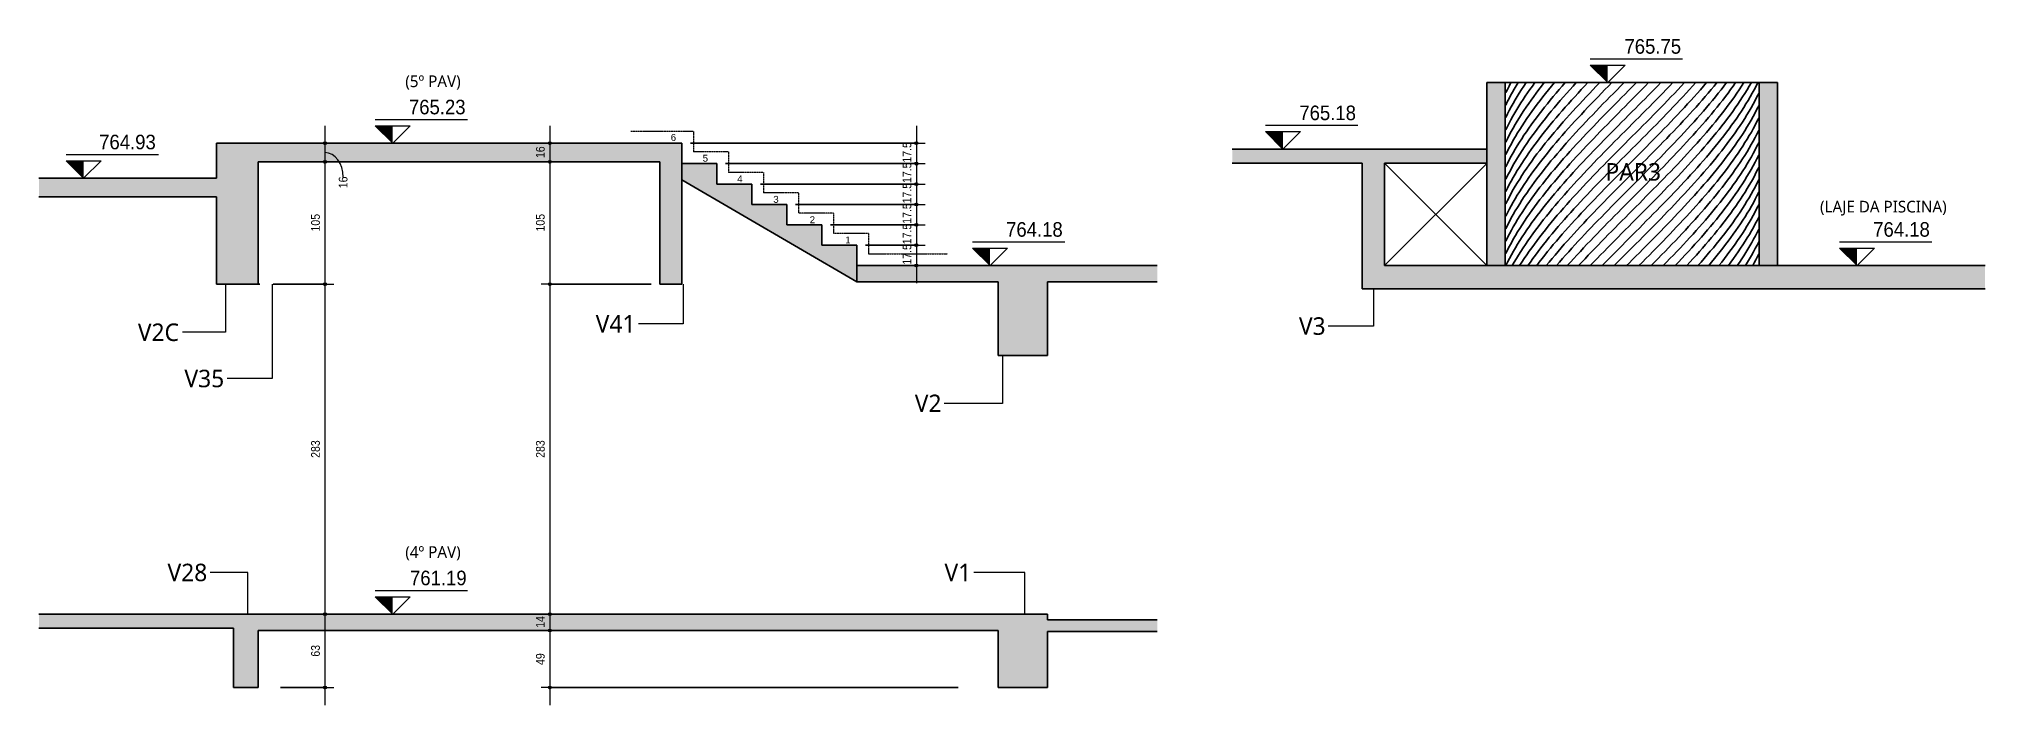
# Model space of a CAD drawing. Header units: centimetres. Extents: x -2136 to 34701, y -1430 to 84208.
# Drawn here: x 32353 to 34022, y 76041 to 76612 of the extents above; entities that cross this region are included whole.
import ezdxf

# ---------------------------------------------------------------- set-up
doc = ezdxf.new("R2010")
doc.units = ezdxf.units.CM
doc.linetypes.add('Hidden 0_75', pattern=[0.15, 0.075, -0.075])
for name, color, linetype, lineweight in [('A-ANNO-DIMS', 7, 'Continuous', 9), ('A-ANNO-DIMS-50', 7, 'Continuous', 9), ('A-DETL', 7, 'Continuous', 18), ('A-FLOR', 7, 'Continuous', 18), ('A-WALL', 7, 'Continuous', 25), ('A-WALL-IDEN', 7, 'Continuous', 9), ('G-ANNO-DIMS', 7, 'Continuous', 9), ('G-ANNO-TEXT', 7, 'Continuous', 9), ('S-BEAM', 7, 'Continuous', 18), ('S-BEAM-IDEN', 7, 'Continuous', 9), ('S-STRS', 7, 'Continuous', 18), ('S-STRS-ANNO', 7, 'Continuous', 18)]:
    doc.layers.add(name, color=color, linetype=linetype, lineweight=lineweight)
doc.styles.add('Arial', font='arial.ttf', dxfattribs={"height": 5.953125})
doc.styles.add('Fira Sans', font='FiraSans-Regular.ttf', dxfattribs={"width": 0.95, "height": 12.5})
doc.styles.add('Fira Sans_2', font='FiraSans-Regular.ttf', dxfattribs={"width": 0.9, "height": 7.5})
doc.styles.add('Gadugi', font='gadugi.ttf', dxfattribs={"height": 15})
doc.styles.add('Gadugi_1', font='gadugi.ttf', dxfattribs={"height": 10})
doc.dimstyles.new('PED_R80_1_5mm_ACIMA_As_ESQ__R00_1', dxfattribs={"dimscale": 30.48, "dimtxt": 10.229846, "dimasz": 0.328084, "dimexe": 0.246063, "dimexo": 0.246063, "dimgap": 0.049213, "dimtad": 1, "dimdec": 1, "dimrnd": 0.5, "dimdsep": 46, "dimtxsty": 'Fira Sans_2', "dimblk1": 'DOTSMALL', "dimblk2": 'DOTSMALL', "dimsah": 1, "dimcen": 0.09, "dimdle": 0.492126, "dimazin": 0, "dimtfac": 1, "dimtdec": 4, "dimtix": 1, "dimtmove": 1, "dimatfit": 3, "dimfxl": 1, "dimtvp": 1, "dimtolj": 1, "dimtzin": 0, "dimarcsym": 2})
doc.dimstyles.new('PED_R80_1_5mm_ACIMA_As_ESQ__R00_7', dxfattribs={"dimscale": 30.48, "dimtxt": 10.229846, "dimasz": 0.328084, "dimexe": 0.246063, "dimexo": 0.246063, "dimgap": 0.049213, "dimtad": 1, "dimdec": 1, "dimrnd": 0.5, "dimdsep": 46, "dimtxsty": 'Fira Sans_2', "dimblk1": 'DOTSMALL', "dimblk2": 'DOTSMALL', "dimsah": 1, "dimcen": 0.09, "dimdle": 0.492126, "dimazin": 0, "dimtfac": 1, "dimtdec": 4, "dimtix": 1, "dimtmove": 0, "dimatfit": 3, "dimfxl": 1, "dimtvp": 1, "dimtolj": 1, "dimtzin": 0, "dimarcsym": 2})

msp = doc.modelspace()

# ---------------------------------------------------------------- texts
at = {"layer": 'A-WALL-IDEN', "insert": (33696.4, 76505.96), "char_height": 15, "width": 60.1266, "attachment_point": 1, "style": 'Gadugi'}
msp.add_mtext('PAR3', dxfattribs=at)
at = {"layer": 'G-ANNO-DIMS', "char_height": 12.5, "attachment_point": 1, "line_spacing_factor": 1.049215, "style": 'Fira Sans'}
for s, insert, width in [('765.75', (33712.69, 76612.31), 55.443), ('765.23', (32669.93, 76560.31), 56.6705), ('765.18', (33433.78, 76555.31), 56.2613), ('764.93', (32404.2, 76530.31), 57.898), ('764.18', (33182.21, 76455.31), 56.8751), ('764.18', (33926.05, 76455.31), 56.8751), ('761.19', (32670.86, 76156.31), 54.42)]:
    msp.add_mtext(s, dxfattribs=dict(at, insert=insert, width=width))
at = {"layer": 'G-ANNO-TEXT', "char_height": 10, "attachment_point": 1, "style": 'Gadugi_1'}
for s, insert, width in [('(5º PAV)', (32666.81, 76581.17), 63.7342), ('(LAJE DA PISCINA)', (33880.43, 76473.61), 139.8945), ('(4º PAV)', (32666.81, 76177.31), 63.7342)]:
    msp.add_mtext(s, dxfattribs=dict(at, insert=insert, width=width))
at = {"layer": 'S-BEAM-IDEN', "char_height": 15, "attachment_point": 1, "style": 'Gadugi'}
for s, insert, width in [('V2C', (32437.38, 76368.35), 46.097), ('V41', (32830.19, 76375.56), 44.0928), ('V3', (33433.4, 76373.68), 30.0633), ('V35', (32477.38, 76328.67), 44.0928), ('V2', (33103.88, 76307.35), 30.0633), ('V28', (32462.86, 76162.28), 44.0928), ('V1', (33129.39, 76162.28), 30.0633)]:
    msp.add_mtext(s, dxfattribs=dict(at, insert=insert, width=width))
at = {"layer": 'S-STRS-ANNO', "char_height": 5.95, "width": 5.4944, "attachment_point": 1, "line_spacing_factor": 0.941778, "style": 'Arial'}
for s, insert in [('6', (32894.53, 76530.97)), ('5', (32921.91, 76513.13)), ('4', (32951.57, 76495.43)), ('3', (32982.51, 76477.84)), ('2', (33013.73, 76460.35)), ('1', (33044.22, 76442.98))]:
    msp.add_mtext(s, dxfattribs=dict(at, insert=insert))

# ---------------------------------------------------------------- blocks, each defined once
blk = doc.blocks.new('FP_25-CT 013 K - CORTE G-G')
at = {"layer": 'A-WALL', "color": 254, "true_color": 0xd9d9d9}
for p, q in [((1059.3, 76571.4), (1061.1, 76573.2)), ((1061.1, 76573.2), (1062.9, 76575)), ((1062.1, 76563.6), (1065, 76566.5)), ((1065, 76566.5), (1067.8, 76569.3)), ((1067.8, 76569.3), (1070.6, 76572.2)), ((1070.3, 76561.2), (1073, 76564)), ((1070.6, 76572.2), (1073.4, 76575)), ((1073, 76564), (1075.7, 76566.7)), ((1075.7, 76566.7), (1078.5, 76569.5)), ((1078.5, 76569.5), (1081.2, 76572.2)), ((1081.2, 76572.2), (1083.9, 76575)), ((1082.7, 76563.2), (1085.6, 76566.1)), ((1085.6, 76566.1), (1088.4, 76569.1)), ((1088.4, 76569.1), (1091.3, 76572)), ((1091.3, 76572), (1094.1, 76575)), ((1092.5, 76562.7), (1095.5, 76565.8)), ((1095.5, 76565.8), (1098.4, 76568.9)), ((1098.4, 76568.9), (1101.3, 76571.9)), ((1101.3, 76571.9), (1104.1, 76575)), ((1102.9, 76563.1), (1105.7, 76566.1)), ((1105.7, 76566.1), (1108.4, 76569)), ((1108.4, 76569), (1111.1, 76572)), ((1111.1, 76572), (1113.8, 76575)), ((1112.4, 76562.8), (1115.1, 76565.8)), ((1115.1, 76565.8), (1117.8, 76568.9)), ((1117.8, 76568.9), (1120.5, 76571.9)), ((1120.5, 76571.9), (1123.1, 76575)), ((1121.9, 76563), (1124.5, 76566)), ((1124.5, 76566), (1127, 76569)), ((1127, 76569), (1129.5, 76572)), ((1129.5, 76572), (1132, 76575)), ((1130.7, 76562.8), (1133.1, 76565.9)), ((1133.1, 76565.9), (1135.5, 76568.9)), ((1135.5, 76568.9), (1137.9, 76572)), ((1137.9, 76572), (1140.3, 76575)), ((1139.2, 76563), (1141.5, 76566)), ((1141.5, 76566), (1143.7, 76569)), ((1143.7, 76569), (1145.9, 76572)), ((1145.9, 76572), (1148, 76575)), ((1146.9, 76562.8), (1149, 76565.9)), ((1149, 76565.9), (1151.1, 76568.9)), ((1151.1, 76568.9), (1153.1, 76572)), ((1153.1, 76572), (1155.1, 76575)), ((1154, 76562.7), (1155.9, 76565.7)), ((1155.9, 76565.7), (1157.8, 76568.8)), ((1157.8, 76568.8), (1159.7, 76571.9)), ((1159.7, 76571.9), (1161.5, 76575)), ((1160.6, 76562.8), (1162.3, 76565.9)), ((1162.3, 76565.9), (1164, 76568.9)), ((1164, 76568.9), (1165.6, 76572)), ((1165.6, 76572), (1167.1, 76575)), ((1166.3, 76562.7), (1167.8, 76565.8)), ((1059.3, 76560.8), (1062.1, 76563.6)), ((1059.3, 76550.2), (1062.1, 76552.9)), ((1062.1, 76552.9), (1064.8, 76555.7)), ((1064.8, 76555.7), (1067.5, 76558.5)), ((1065.2, 76545.5), (1068.1, 76548.4)), ((1067.5, 76558.5), (1070.3, 76561.2)), ((1068.1, 76548.4), (1071.1, 76551.4)), ((1071.1, 76551.4), (1074, 76554.3)), ((1074, 76554.3), (1076.9, 76557.3)), ((1074.6, 76544.3), (1077.6, 76547.4)), ((1076.9, 76557.3), (1079.8, 76560.2)), ((1077.6, 76547.4), (1080.6, 76550.4)), ((1079.8, 76560.2), (1082.7, 76563.2)), ((1080.6, 76550.4), (1083.6, 76553.5)), ((1083.6, 76553.5), (1086.6, 76556.6)), ((1085.8, 76545.2), (1088.7, 76548.2)), ((1086.6, 76556.6), (1089.6, 76559.7)), ((1088.7, 76548.2), (1091.6, 76551.2)), ((1089.6, 76559.7), (1092.5, 76562.7)), ((1091.6, 76551.2), (1094.5, 76554.1)), ((1094.5, 76554.1), (1097.3, 76557.1)), ((1095.3, 76544.4), (1098.2, 76547.5)), ((1097.3, 76557.1), (1100.1, 76560.1)), ((1098.2, 76547.5), (1101.1, 76550.5)), ((1100.1, 76560.1), (1102.9, 76563.1)), ((1101.1, 76550.5), (1104, 76553.6)), ((1104, 76553.6), (1106.8, 76556.7)), ((1105.9, 76545.1), (1108.6, 76548.1)), ((1106.8, 76556.7), (1109.6, 76559.7)), ((1108.6, 76548.1), (1111.4, 76551)), ((1109.6, 76559.7), (1112.4, 76562.8)), ((1111.4, 76551), (1114.1, 76554)), ((1114.1, 76554), (1116.7, 76557)), ((1115, 76544.5), (1117.7, 76547.5)), ((1116.7, 76557), (1119.3, 76560)), ((1117.7, 76547.5), (1120.4, 76550.6)), ((1119.3, 76560), (1121.9, 76563)), ((1120.4, 76550.6), (1123, 76553.6)), ((1123, 76553.6), (1125.6, 76556.7)), ((1124.6, 76545), (1127.2, 76548)), ((1125.6, 76556.7), (1128.1, 76559.7)), ((1127.2, 76548), (1129.7, 76551)), ((1128.1, 76559.7), (1130.7, 76562.8)), ((1129.7, 76551), (1132.1, 76554)), ((1132.1, 76554), (1134.5, 76557)), ((1133, 76544.5), (1135.5, 76547.6)), ((1134.5, 76557), (1136.9, 76560)), ((1135.5, 76547.6), (1137.8, 76550.6)), ((1136.9, 76560), (1139.2, 76563)), ((1137.8, 76550.6), (1140.2, 76553.7)), ((1140.2, 76553.7), (1142.5, 76556.7)), ((1141, 76544.2), (1143.3, 76547.2)), ((1142.5, 76556.7), (1144.7, 76559.8)), ((1143.3, 76547.2), (1145.5, 76550.3)), ((1144.7, 76559.8), (1146.9, 76562.8)), ((1145.5, 76550.3), (1147.7, 76553.4)), ((1147.7, 76553.4), (1149.9, 76556.5)), ((1149, 76544.6), (1151, 76547.6)), ((1149.9, 76556.5), (1151.9, 76559.6)), ((1151, 76547.6), (1153.1, 76550.6)), ((1151.9, 76559.6), (1154, 76562.7)), ((1153.1, 76550.6), (1155, 76553.7)), ((1155, 76553.7), (1156.9, 76556.7)), ((1155.8, 76544.3), (1157.7, 76547.3)), ((1156.9, 76556.7), (1158.8, 76559.8)), ((1157.7, 76547.3), (1159.5, 76550.4)), ((1158.8, 76559.8), (1160.6, 76562.8)), ((1159.5, 76550.4), (1161.3, 76553.5)), ((1161.3, 76553.5), (1163, 76556.6)), ((1163, 76556.6), (1164.7, 76559.6)), ((1163, 76546), (1164.7, 76549)), ((1164.7, 76559.6), (1166.3, 76562.7)), ((1164.7, 76549), (1166.3, 76552.1)), ((1166.3, 76552.1), (1167.8, 76555.2)), ((1059.3, 76539.6), (1062.2, 76542.5)), ((1059.3, 76529), (1062.4, 76532)), ((1062.2, 76542.5), (1065.2, 76545.5)), ((1062.4, 76532), (1065.4, 76535.1)), ((1065.4, 76535.1), (1068.5, 76538.2)), ((1068.5, 76538.2), (1071.5, 76541.2)), ((1071.2, 76530.3), (1074.1, 76533.3)), ((1071.5, 76541.2), (1074.6, 76544.3)), ((1074.1, 76533.3), (1077.1, 76536.2)), ((1077.1, 76536.2), (1080, 76539.2)), ((1080, 76539.2), (1082.9, 76542.2)), ((1080.5, 76529.1), (1083.5, 76532.2)), ((1082.9, 76542.2), (1085.8, 76545.2)), ((1083.5, 76532.2), (1086.5, 76535.3)), ((1086.5, 76535.3), (1089.5, 76538.3)), ((1089.5, 76538.3), (1092.4, 76541.4)), ((1091.7, 76530.1), (1094.6, 76533.1)), ((1092.4, 76541.4), (1095.3, 76544.4)), ((1094.6, 76533.1), (1097.5, 76536.1)), ((1097.5, 76536.1), (1100.3, 76539.1)), ((1100.3, 76539.1), (1103.1, 76542.1)), ((1101, 76529.2), (1103.9, 76532.3)), ((1103.1, 76542.1), (1105.9, 76545.1)), ((1103.9, 76532.3), (1106.7, 76535.3)), ((1106.7, 76535.3), (1109.5, 76538.4)), ((1109.5, 76538.4), (1112.3, 76541.4)), ((1111.5, 76530), (1114.2, 76533)), ((1112.3, 76541.4), (1115, 76544.5)), ((1114.2, 76533), (1116.8, 76536)), ((1116.8, 76536), (1119.5, 76539)), ((1119.5, 76539), (1122.1, 76542)), ((1120.3, 76529.3), (1122.9, 76532.3)), ((1122.1, 76542), (1124.6, 76545)), ((1122.9, 76532.3), (1125.5, 76535.4)), ((1125.5, 76535.4), (1128.1, 76538.4)), ((1128.1, 76538.4), (1130.6, 76541.5)), ((1128.8, 76528.7), (1131.3, 76531.8)), ((1130.6, 76541.5), (1133, 76544.5)), ((1131.3, 76531.8), (1133.8, 76534.9)), ((1133.8, 76534.9), (1136.3, 76538)), ((1136.3, 76538), (1138.7, 76541.1)), ((1137.8, 76529.3), (1140.1, 76532.4)), ((1138.7, 76541.1), (1141, 76544.2)), ((1140.1, 76532.4), (1142.4, 76535.4)), ((1142.4, 76535.4), (1144.6, 76538.5)), ((1144.6, 76538.5), (1146.8, 76541.5)), ((1145.4, 76528.9), (1147.6, 76532)), ((1146.8, 76541.5), (1149, 76544.6)), ((1147.6, 76532), (1149.7, 76535)), ((1149.7, 76535), (1151.8, 76538.1)), ((1151.8, 76538.1), (1153.8, 76541.2)), ((1151.8, 76527.5), (1153.8, 76530.6)), ((1153.8, 76541.2), (1155.8, 76544.3)), ((1153.8, 76530.6), (1155.8, 76533.7)), ((1155.8, 76533.7), (1157.7, 76536.7)), ((1157.7, 76536.7), (1159.5, 76539.8)), ((1159.5, 76539.8), (1161.3, 76542.9)), ((1159.7, 76529.5), (1161.5, 76532.5)), ((1161.3, 76542.9), (1163, 76546)), ((1161.5, 76532.5), (1163.1, 76535.5)), ((1163.1, 76535.5), (1164.8, 76538.6)), ((1164.7, 76527.9), (1166.3, 76530.9)), ((1164.8, 76538.6), (1166.3, 76541.6)), ((1166.3, 76541.6), (1167.8, 76544.6)), ((1166.3, 76530.9), (1167.8, 76534)), ((1059.3, 76518.4), (1062.3, 76521.3)), ((1062.3, 76521.3), (1065.2, 76524.3)), ((1062.3, 76510.8), (1065.4, 76513.9)), ((1065.2, 76524.3), (1068.2, 76527.3)), ((1065.4, 76513.9), (1068.4, 76516.9)), ((1068.2, 76527.3), (1071.2, 76530.3)), ((1068.4, 76516.9), (1071.5, 76520)), ((1071.5, 76520), (1074.5, 76523)), ((1074.2, 76512.1), (1077.1, 76515.1)), ((1074.5, 76523), (1077.5, 76526.1)), ((1077.1, 76515.1), (1080.1, 76518.1)), ((1077.5, 76526.1), (1080.5, 76529.1)), ((1080.1, 76518.1), (1083, 76521.1)), ((1083, 76521.1), (1085.9, 76524.1)), ((1083.5, 76510.9), (1086.4, 76514)), ((1085.9, 76524.1), (1088.9, 76527.1)), ((1086.4, 76514), (1089.4, 76517)), ((1088.9, 76527.1), (1091.7, 76530.1)), ((1089.4, 76517), (1092.3, 76520.1)), ((1092.3, 76520.1), (1095.3, 76523.1)), ((1094.7, 76512), (1097.6, 76515)), ((1095.3, 76523.1), (1098.2, 76526.2)), ((1097.6, 76515), (1100.4, 76518)), ((1098.2, 76526.2), (1101, 76529.2)), ((1100.4, 76518), (1103.2, 76521)), ((1103.2, 76521), (1106, 76524)), ((1103.8, 76511), (1106.6, 76514.1)), ((1106, 76524), (1108.7, 76527)), ((1106.6, 76514.1), (1109.4, 76517.1)), ((1108.7, 76527), (1111.5, 76530)), ((1109.4, 76517.1), (1112.2, 76520.2)), ((1112.2, 76520.2), (1114.9, 76523.2)), ((1114.9, 76523.2), (1117.6, 76526.3)), ((1115.6, 76513.3), (1118.3, 76516.4)), ((1117.6, 76526.3), (1120.3, 76529.3)), ((1118.3, 76516.4), (1121, 76519.5)), ((1121, 76519.5), (1123.6, 76522.6)), ((1122.9, 76511.1), (1125.5, 76514.1)), ((1123.6, 76522.6), (1126.2, 76525.7)), ((1125.5, 76514.1), (1128, 76517.2)), ((1126.2, 76525.7), (1128.8, 76528.7)), ((1128, 76517.2), (1130.5, 76520.2)), ((1130.5, 76520.2), (1133, 76523.3)), ((1133, 76523.3), (1135.4, 76526.3)), ((1133.7, 76513.5), (1136.1, 76516.6)), ((1135.4, 76526.3), (1137.8, 76529.3)), ((1136.1, 76516.6), (1138.5, 76519.6)), ((1138.5, 76519.6), (1140.8, 76522.7)), ((1140.8, 76522.7), (1143.1, 76525.8)), ((1140.8, 76512.1), (1143.1, 76515.2)), ((1143.1, 76525.8), (1145.4, 76528.9)), ((1143.1, 76515.2), (1145.4, 76518.3)), ((1145.4, 76518.3), (1147.6, 76521.3)), ((1147.6, 76521.3), (1149.7, 76524.4)), ((1148, 76511.4), (1150.1, 76514.4)), ((1149.7, 76524.4), (1151.8, 76527.5)), ((1150.1, 76514.4), (1152.1, 76517.5)), ((1152.1, 76517.5), (1154.1, 76520.5)), ((1154.1, 76520.5), (1156, 76523.5)), ((1155.9, 76512.6), (1157.8, 76515.7)), ((1156, 76523.5), (1157.9, 76526.5)), ((1157.8, 76515.7), (1159.6, 76518.7)), ((1157.9, 76526.5), (1159.7, 76529.5)), ((1159.6, 76518.7), (1161.4, 76521.8)), ((1161.4, 76521.8), (1163.1, 76524.8)), ((1161.5, 76511.3), (1163.1, 76514.3)), ((1163.1, 76524.8), (1164.7, 76527.9)), ((1163.1, 76514.3), (1164.8, 76517.4)), ((1164.8, 76517.4), (1166.3, 76520.4)), ((1166.3, 76520.4), (1167.8, 76523.4)), ((1059.3, 76507.7), (1062.3, 76510.8)), ((1059.3, 76497.1), (1062.3, 76500.1)), ((1062.3, 76500.1), (1065.3, 76503.1)), ((1065.3, 76503.1), (1068.2, 76506.1)), ((1068.2, 76506.1), (1071.2, 76509.1)), ((1068.4, 76495.7), (1071.4, 76498.7)), ((1071.2, 76509.1), (1074.2, 76512.1)), ((1071.4, 76498.7), (1074.5, 76501.8)), ((1074.5, 76501.8), (1077.5, 76504.8)), ((1077.2, 76493.9), (1080.1, 76496.9)), ((1077.5, 76504.8), (1080.5, 76507.9)), ((1080.1, 76496.9), (1083.1, 76499.9)), ((1080.5, 76507.9), (1083.5, 76510.9)), ((1083.1, 76499.9), (1086, 76502.9)), ((1086, 76502.9), (1088.9, 76506)), ((1088.9, 76506), (1091.8, 76509)), ((1089.4, 76495.8), (1092.3, 76498.8)), ((1091.8, 76509), (1094.7, 76512)), ((1092.3, 76498.8), (1095.2, 76501.9)), ((1095.2, 76501.9), (1098.1, 76504.9)), ((1098.1, 76504.9), (1101, 76508)), ((1098.6, 76494.8), (1101.5, 76497.9)), ((1101, 76508), (1103.8, 76511)), ((1101.5, 76497.9), (1104.3, 76501)), ((1104.3, 76501), (1107.2, 76504.1)), ((1107.2, 76504.1), (1110, 76507.1)), ((1109.4, 76495.9), (1112.2, 76498.9)), ((1110, 76507.1), (1112.8, 76510.2)), ((1112.2, 76498.9), (1114.9, 76501.9)), ((1112.8, 76510.2), (1115.6, 76513.3)), ((1114.9, 76501.9), (1117.6, 76505)), ((1117.6, 76505), (1120.2, 76508)), ((1118.2, 76495), (1120.8, 76498.1)), ((1120.2, 76508), (1122.9, 76511.1)), ((1120.8, 76498.1), (1123.5, 76501.2)), ((1123.5, 76501.2), (1126.1, 76504.3)), ((1126.1, 76504.3), (1128.7, 76507.3)), ((1128.7, 76507.3), (1131.2, 76510.4)), ((1128.7, 76496.7), (1131.2, 76499.8)), ((1131.2, 76510.4), (1133.7, 76513.5)), ((1131.2, 76499.8), (1133.7, 76502.9)), ((1133.7, 76502.9), (1136.1, 76506)), ((1136.1, 76506), (1138.5, 76509)), ((1136.9, 76496.4), (1139.2, 76499.4)), ((1138.5, 76509), (1140.8, 76512.1)), ((1139.2, 76499.4), (1141.5, 76502.4)), ((1141.5, 76502.4), (1143.7, 76505.4)), ((1143.4, 76494.3), (1145.6, 76497.4)), ((1143.7, 76505.4), (1145.9, 76508.4)), ((1145.6, 76497.4), (1147.7, 76500.4)), ((1145.9, 76508.4), (1148, 76511.4)), ((1147.7, 76500.4), (1149.9, 76503.5)), ((1149.9, 76503.5), (1151.9, 76506.5)), ((1151.9, 76506.5), (1153.9, 76509.6)), ((1152.2, 76496.3), (1154.1, 76499.3)), ((1153.9, 76509.6), (1155.9, 76512.6)), ((1154.1, 76499.3), (1156.1, 76502.3)), ((1156.1, 76502.3), (1157.9, 76505.3)), ((1157.7, 76494.4), (1159.6, 76497.5)), ((1157.9, 76505.3), (1159.7, 76508.3)), ((1159.6, 76497.5), (1161.4, 76500.5)), ((1159.7, 76508.3), (1161.5, 76511.3)), ((1161.4, 76500.5), (1163.1, 76503.6)), ((1163.1, 76503.6), (1164.7, 76506.7)), ((1164.7, 76506.7), (1166.3, 76509.7)), ((1164.8, 76496.1), (1166.3, 76499.2)), ((1166.3, 76509.7), (1167.8, 76512.8)), ((1166.3, 76499.2), (1167.8, 76502.2)), ((1059.3, 76486.5), (1062.3, 76489.6)), ((1062.3, 76489.6), (1065.4, 76492.6)), ((1062.3, 76478.9), (1065.3, 76481.9)), ((1065.3, 76481.9), (1068.3, 76484.9)), ((1065.4, 76492.6), (1068.4, 76495.7)), ((1068.3, 76484.9), (1071.2, 76487.9)), ((1071.2, 76487.9), (1074.2, 76490.9)), ((1071.4, 76477.5), (1074.4, 76480.6)), ((1074.2, 76490.9), (1077.2, 76493.9)), ((1074.4, 76480.6), (1077.4, 76483.6)), ((1077.4, 76483.6), (1080.4, 76486.6)), ((1080.4, 76486.6), (1083.4, 76489.7)), ((1083.4, 76489.7), (1086.4, 76492.7)), ((1083.7, 76479.4), (1086.7, 76482.5)), ((1086.4, 76492.7), (1089.4, 76495.8)), ((1086.7, 76482.5), (1089.7, 76485.6)), ((1089.7, 76485.6), (1092.7, 76488.6)), ((1092.3, 76477.6), (1095.2, 76480.6)), ((1092.7, 76488.6), (1095.6, 76491.7)), ((1095.2, 76480.6), (1098.1, 76483.7)), ((1095.6, 76491.7), (1098.6, 76494.8)), ((1098.1, 76483.7), (1100.9, 76486.7)), ((1100.9, 76486.7), (1103.8, 76489.8)), ((1103.8, 76489.8), (1106.6, 76492.8)), ((1104.2, 76479.7), (1107.1, 76482.7)), ((1106.6, 76492.8), (1109.4, 76495.9)), ((1107.1, 76482.7), (1109.9, 76485.8)), ((1109.9, 76485.8), (1112.7, 76488.9)), ((1112.7, 76488.9), (1115.4, 76492)), ((1112.7, 76478.3), (1115.4, 76481.4)), ((1115.4, 76492), (1118.2, 76495)), ((1115.4, 76481.4), (1118.2, 76484.4)), ((1118.2, 76484.4), (1120.8, 76487.5)), ((1120.8, 76487.5), (1123.5, 76490.6)), ((1122, 76478.3), (1124.6, 76481.3)), ((1123.5, 76490.6), (1126.1, 76493.7)), ((1124.6, 76481.3), (1127.1, 76484.3)), ((1126.1, 76493.7), (1128.7, 76496.7)), ((1127.1, 76484.3), (1129.6, 76487.3)), ((1129.6, 76487.3), (1132.1, 76490.3)), ((1131.5, 76479), (1134, 76482.1)), ((1132.1, 76490.3), (1134.5, 76493.3)), ((1134, 76482.1), (1136.4, 76485.1)), ((1134.5, 76493.3), (1136.9, 76496.4)), ((1136.4, 76485.1), (1138.8, 76488.2)), ((1138.8, 76488.2), (1141.1, 76491.2)), ((1139.3, 76478.2), (1141.5, 76481.2)), ((1141.1, 76491.2), (1143.4, 76494.3)), ((1141.5, 76481.2), (1143.8, 76484.2)), ((1143.8, 76484.2), (1145.9, 76487.2)), ((1145.9, 76487.2), (1148.1, 76490.3)), ((1147.7, 76479.1), (1149.8, 76482.2)), ((1148.1, 76490.3), (1150.1, 76493.3)), ((1149.8, 76482.2), (1151.9, 76485.3)), ((1150.1, 76493.3), (1152.2, 76496.3)), ((1151.9, 76485.3), (1153.9, 76488.3)), ((1153.9, 76488.3), (1155.9, 76491.4)), ((1154.2, 76478.1), (1156.1, 76481.1)), ((1155.9, 76491.4), (1157.7, 76494.4)), ((1156.1, 76481.1), (1157.9, 76484.1)), ((1157.9, 76484.1), (1159.7, 76487.1)), ((1159.7, 76487.1), (1161.5, 76490.1)), ((1161.3, 76479.3), (1163.1, 76482.4)), ((1161.5, 76490.1), (1163.2, 76493.1)), ((1163.1, 76482.4), (1164.7, 76485.4)), ((1163.2, 76493.1), (1164.8, 76496.1)), ((1164.7, 76485.4), (1166.3, 76488.5)), ((1166.3, 76488.5), (1167.8, 76491.6)), ((1166.3, 76477.9), (1167.8, 76480.9)), ((1059.3, 76475.9), (1062.3, 76478.9)), ((1059.3, 76465.3), (1062.3, 76468.4)), ((1062.3, 76468.4), (1065.4, 76471.4)), ((1065.4, 76471.4), (1068.4, 76474.5)), ((1065.4, 76460.9), (1068.5, 76464)), ((1068.4, 76474.5), (1071.4, 76477.5)), ((1068.5, 76464), (1071.6, 76467.1)), ((1071.6, 76467.1), (1074.6, 76470.1)), ((1074.6, 76470.1), (1077.7, 76473.2)), ((1077.4, 76462.4), (1080.4, 76465.4)), ((1077.7, 76473.2), (1080.7, 76476.3)), ((1080.4, 76465.4), (1083.4, 76468.5)), ((1080.7, 76476.3), (1083.7, 76479.4)), ((1083.4, 76468.5), (1086.4, 76471.5)), ((1086.4, 76471.5), (1089.3, 76474.5)), ((1086.7, 76461.2), (1089.6, 76464.3)), ((1089.3, 76474.5), (1092.3, 76477.6)), ((1089.6, 76464.3), (1092.6, 76467.3)), ((1092.6, 76467.3), (1095.6, 76470.4)), ((1095.6, 76470.4), (1098.5, 76473.5)), ((1098.5, 76473.5), (1101.4, 76476.6)), ((1098.5, 76462.9), (1101.4, 76466)), ((1101.4, 76476.6), (1104.2, 76479.7)), ((1101.4, 76466), (1104.2, 76469)), ((1104.2, 76469), (1107.1, 76472.1)), ((1107.1, 76472.1), (1109.9, 76475.2)), ((1108.6, 76463.2), (1111.4, 76466.2)), ((1109.9, 76475.2), (1112.7, 76478.3)), ((1111.4, 76466.2), (1114.1, 76469.2)), ((1114.1, 76469.2), (1116.8, 76472.3)), ((1116, 76460.7), (1118.7, 76463.8)), ((1116.8, 76472.3), (1119.4, 76475.3)), ((1118.7, 76463.8), (1121.3, 76466.8)), ((1119.4, 76475.3), (1122, 76478.3)), ((1121.3, 76466.8), (1123.9, 76469.9)), ((1123.9, 76469.9), (1126.5, 76472.9)), ((1126.5, 76472.9), (1129, 76476)), ((1127.2, 76463.2), (1129.7, 76466.2)), ((1129, 76476), (1131.5, 76479)), ((1129.7, 76466.2), (1132.2, 76469.2)), ((1132.2, 76469.2), (1134.6, 76472.2)), ((1133.9, 76460.8), (1136.4, 76463.9)), ((1134.6, 76472.2), (1136.9, 76475.2)), ((1136.4, 76463.9), (1138.7, 76466.9)), ((1136.9, 76475.2), (1139.3, 76478.2)), ((1138.7, 76466.9), (1141, 76470)), ((1141, 76470), (1143.3, 76473)), ((1143.3, 76473), (1145.5, 76476.1)), ((1143.8, 76463.1), (1146, 76466.1)), ((1145.5, 76476.1), (1147.7, 76479.1)), ((1146, 76466.1), (1148.1, 76469.1)), ((1148.1, 76469.1), (1150.2, 76472.1)), ((1149.8, 76460.9), (1151.8, 76464)), ((1150.2, 76472.1), (1152.2, 76475.1)), ((1151.8, 76464), (1153.9, 76467)), ((1152.2, 76475.1), (1154.2, 76478.1)), ((1153.9, 76467), (1155.8, 76470.1)), ((1155.8, 76470.1), (1157.7, 76473.2)), ((1157.7, 76473.2), (1159.6, 76476.2)), ((1158, 76463), (1159.8, 76466)), ((1159.6, 76476.2), (1161.3, 76479.3)), ((1159.8, 76466), (1161.5, 76469)), ((1161.5, 76469), (1163.2, 76472)), ((1163, 76461.1), (1164.7, 76464.2)), ((1163.2, 76472), (1164.8, 76475)), ((1164.7, 76464.2), (1166.3, 76467.3)), ((1164.8, 76475), (1166.3, 76477.9)), ((1166.3, 76467.3), (1167.8, 76470.3)), ((1059.3, 76454.7), (1062.4, 76457.8)), ((1059.3, 76444.1), (1062.3, 76447.2)), ((1062.3, 76447.2), (1065.4, 76450.2)), ((1062.4, 76457.8), (1065.4, 76460.9)), ((1065.4, 76450.2), (1068.4, 76453.2)), ((1068.4, 76453.2), (1071.4, 76456.3)), ((1071.4, 76456.3), (1074.4, 76459.3)), ((1071.5, 76445.8), (1074.6, 76448.9)), ((1074.4, 76459.3), (1077.4, 76462.4)), ((1074.6, 76448.9), (1077.6, 76452)), ((1077.6, 76452), (1080.7, 76455)), ((1080.7, 76455), (1083.7, 76458.1)), ((1080.7, 76444.4), (1083.7, 76447.5)), ((1083.7, 76458.1), (1086.7, 76461.2)), ((1083.7, 76447.5), (1086.7, 76450.6)), ((1086.7, 76450.6), (1089.6, 76453.7)), ((1089.6, 76453.7), (1092.6, 76456.7)), ((1091.6, 76445.1), (1094.5, 76448.1)), ((1092.6, 76456.7), (1095.6, 76459.8)), ((1094.5, 76448.1), (1097.4, 76451.2)), ((1095.6, 76459.8), (1098.5, 76462.9)), ((1097.4, 76451.2), (1100.2, 76454.2)), ((1100.2, 76454.2), (1103.1, 76457.2)), ((1102, 76445.5), (1104.9, 76448.5)), ((1103.1, 76457.2), (1105.9, 76460.2)), ((1104.9, 76448.5), (1107.7, 76451.6)), ((1105.9, 76460.2), (1108.6, 76463.2)), ((1107.7, 76451.6), (1110.5, 76454.6)), ((1110.5, 76454.6), (1113.2, 76457.7)), ((1111.5, 76445.1), (1114.2, 76448.1)), ((1113.2, 76457.7), (1116, 76460.7)), ((1114.2, 76448.1), (1116.8, 76451.1)), ((1116.8, 76451.1), (1119.5, 76454.1)), ((1119.5, 76454.1), (1122.1, 76457.1)), ((1121.2, 76445.5), (1123.8, 76448.6)), ((1122.1, 76457.1), (1124.7, 76460.1)), ((1123.8, 76448.6), (1126.4, 76451.6)), ((1124.7, 76460.1), (1127.2, 76463.2)), ((1126.4, 76451.6), (1129, 76454.7)), ((1129, 76454.7), (1131.5, 76457.7)), ((1129.8, 76445.1), (1132.2, 76448.1)), ((1131.5, 76457.7), (1133.9, 76460.8)), ((1132.2, 76448.1), (1134.6, 76451.1)), ((1134.6, 76451.1), (1137, 76454.1)), ((1137, 76454.1), (1139.3, 76457.1)), ((1138.6, 76445.6), (1141, 76448.6)), ((1139.3, 76457.1), (1141.6, 76460.1)), ((1141, 76448.6), (1143.2, 76451.7)), ((1141.6, 76460.1), (1143.8, 76463.1)), ((1143.2, 76451.7), (1145.5, 76454.8)), ((1145.5, 76454.8), (1147.6, 76457.8)), ((1146, 76445), (1148.2, 76448)), ((1147.6, 76457.8), (1149.8, 76460.9)), ((1148.2, 76448), (1150.2, 76451)), ((1150.2, 76451), (1152.2, 76454)), ((1152.2, 76454), (1154.2, 76457)), ((1153.8, 76445.7), (1155.8, 76448.8)), ((1154.2, 76457), (1156.1, 76460)), ((1155.8, 76448.8), (1157.7, 76451.9)), ((1156.1, 76460), (1158, 76463)), ((1157.7, 76451.9), (1159.5, 76454.9)), ((1159.5, 76454.9), (1161.3, 76458)), ((1159.8, 76444.8), (1161.5, 76447.8)), ((1161.3, 76458), (1163, 76461.1)), ((1161.5, 76447.8), (1163.2, 76450.8)), ((1163.2, 76450.8), (1164.8, 76453.8)), ((1164.8, 76453.8), (1166.4, 76456.8)), ((1166.4, 76456.8), (1167.8, 76459.7)), ((1166.4, 76446.3), (1167.8, 76449.1)), ((1059.3, 76433.5), (1062.4, 76436.6)), ((1062.4, 76436.6), (1065.4, 76439.7)), ((1065.4, 76439.7), (1068.5, 76442.7)), ((1065.4, 76429), (1068.5, 76432.1)), ((1068.5, 76442.7), (1071.5, 76445.8)), ((1068.5, 76432.1), (1071.5, 76435.2)), ((1071.5, 76435.2), (1074.6, 76438.3)), ((1074.6, 76438.3), (1077.6, 76441.4)), ((1076.9, 76430.1), (1079.9, 76433.1)), ((1077.6, 76441.4), (1080.7, 76444.4)), ((1079.9, 76433.1), (1082.9, 76436.1)), ((1082.9, 76436.1), (1085.8, 76439.1)), ((1084.5, 76427.2), (1087.5, 76430.2)), ((1085.8, 76439.1), (1088.7, 76442.1)), ((1087.5, 76430.2), (1090.4, 76433.3)), ((1088.7, 76442.1), (1091.6, 76445.1)), ((1090.4, 76433.3), (1093.4, 76436.3)), ((1093.4, 76436.3), (1096.3, 76439.4)), ((1096.3, 76439.4), (1099.2, 76442.4)), ((1097.5, 76430), (1100.3, 76433.1)), ((1099.2, 76442.4), (1102, 76445.5)), ((1100.3, 76433.1), (1103.2, 76436.1)), ((1103.2, 76436.1), (1106, 76439.1)), ((1104.8, 76427.2), (1107.6, 76430.2)), ((1106, 76439.1), (1108.7, 76442.1)), ((1107.6, 76430.2), (1110.4, 76433.3)), ((1108.7, 76442.1), (1111.5, 76445.1)), ((1110.4, 76433.3), (1113.1, 76436.3)), ((1113.1, 76436.3), (1115.9, 76439.4)), ((1115.9, 76439.4), (1118.6, 76442.5)), ((1117, 76430), (1119.6, 76433)), ((1118.6, 76442.5), (1121.2, 76445.5)), ((1119.6, 76433), (1122.2, 76436)), ((1122.2, 76436), (1124.8, 76439)), ((1123.7, 76427.2), (1126.3, 76430.3)), ((1124.8, 76439), (1127.3, 76442)), ((1126.3, 76430.3), (1128.9, 76433.3)), ((1127.3, 76442), (1129.8, 76445.1)), ((1128.9, 76433.3), (1131.4, 76436.4)), ((1131.4, 76436.4), (1133.8, 76439.5)), ((1133.8, 76439.5), (1136.3, 76442.5)), ((1134.7, 76430), (1137.1, 76433)), ((1136.3, 76442.5), (1138.6, 76445.6)), ((1137.1, 76433), (1139.4, 76436)), ((1139.4, 76436), (1141.7, 76439)), ((1140.8, 76427.2), (1143.1, 76430.3)), ((1141.7, 76439), (1143.9, 76442)), ((1143.1, 76430.3), (1145.3, 76433.4)), ((1143.9, 76442), (1146, 76445)), ((1145.3, 76433.4), (1147.5, 76436.5)), ((1147.5, 76436.5), (1149.7, 76439.6)), ((1149.7, 76439.6), (1151.8, 76442.6)), ((1150.3, 76429.9), (1152.3, 76432.9)), ((1151.8, 76442.6), (1153.8, 76445.7)), ((1152.3, 76432.9), (1154.3, 76435.9)), ((1154.3, 76435.9), (1156.2, 76438.9)), ((1156.2, 76438.9), (1158, 76441.8)), ((1156.8, 76429.3), (1158.6, 76432.1)), ((1158, 76441.8), (1159.8, 76444.8)), ((1158.6, 76432.1), (1160.2, 76435)), ((1160.2, 76435), (1161.9, 76437.8)), ((1161.9, 76437.8), (1163.4, 76440.6)), ((1163.3, 76429.7), (1164.9, 76432.7)), ((1163.4, 76440.6), (1165, 76443.5)), ((1164.9, 76432.7), (1166.4, 76435.6)), ((1165, 76443.5), (1166.4, 76446.3)), ((1166.4, 76435.6), (1167.8, 76438.5)), ((1059.3, 76422.9), (1062.4, 76426)), ((1062.4, 76426), (1065.4, 76429)), ((1065, 76418), (1068, 76421)), ((1068, 76421), (1071, 76424)), ((1071, 76424), (1074, 76427)), ((1074, 76427), (1076.9, 76430.1)), ((1075.5, 76418), (1078.5, 76421.1)), ((1078.5, 76421.1), (1081.5, 76424.1)), ((1081.5, 76424.1), (1084.5, 76427.2)), ((1085.9, 76418), (1088.8, 76421)), ((1088.8, 76421), (1091.7, 76424)), ((1091.7, 76424), (1094.6, 76427)), ((1094.6, 76427), (1097.5, 76430)), ((1096.1, 76418), (1099, 76421.1)), ((1099, 76421.1), (1101.9, 76424.1)), ((1101.9, 76424.1), (1104.8, 76427.2)), ((1106.1, 76418), (1108.8, 76421)), ((1108.8, 76421), (1111.6, 76424)), ((1111.6, 76424), (1114.3, 76427)), ((1114.3, 76427), (1117, 76430)), ((1115.7, 76418), (1118.4, 76421.1)), ((1118.4, 76421.1), (1121.1, 76424.1)), ((1121.1, 76424.1), (1123.7, 76427.2)), ((1124.9, 76418), (1127.4, 76421)), ((1127.4, 76421), (1129.9, 76424)), ((1129.9, 76424), (1132.3, 76427)), ((1132.3, 76427), (1134.7, 76430)), ((1133.6, 76418), (1136.1, 76421.1)), ((1136.1, 76421.1), (1138.5, 76424.2)), ((1138.5, 76424.2), (1140.8, 76427.2)), ((1141.8, 76418), (1144, 76421)), ((1144, 76421), (1146.2, 76424)), ((1146.2, 76424), (1148.3, 76426.9)), ((1148.3, 76426.9), (1150.3, 76429.9)), ((1149.4, 76418), (1151.4, 76420.8)), ((1151.4, 76420.8), (1153.2, 76423.7)), ((1153.2, 76423.7), (1155.1, 76426.5)), ((1155.1, 76426.5), (1156.8, 76429.3)), ((1156.4, 76418), (1158.2, 76420.9)), ((1158.2, 76420.9), (1160, 76423.9)), ((1160, 76423.9), (1161.6, 76426.8)), ((1161.6, 76426.8), (1163.3, 76429.7)), ((1162.7, 76418), (1164, 76420.5)), ((1164, 76420.5), (1165.3, 76423)), ((1165.3, 76423), (1166.6, 76425.4)), ((1166.6, 76425.4), (1167.8, 76427.9))]:
    blk.add_line(p, q, dxfattribs=at)
blk = doc.blocks.new('FP_26-CT 013 K - CORTE G-G')
at = {"layer": 'A-WALL', "color": 254, "true_color": 0xd9d9d9}
for p, q in [((950.8, 76566.4), (952.2, 76569.2)), ((952.2, 76569.2), (953.7, 76572.1)), ((953.6, 76561.3), (955, 76564)), ((953.7, 76572.1), (955.2, 76575)), ((955, 76564), (956.6, 76566.8)), ((956.6, 76566.8), (958.1, 76569.5)), ((958.1, 76569.5), (959.7, 76572.3)), ((959.7, 76572.3), (961.4, 76575)), ((960.6, 76563.1), (962.4, 76566)), ((962.4, 76566), (964.3, 76569)), ((964.3, 76569), (966.3, 76572)), ((966.3, 76572), (968.3, 76575)), ((967.6, 76563.4), (969.6, 76566.3)), ((969.6, 76566.3), (971.6, 76569.2)), ((971.6, 76569.2), (973.7, 76572.1)), ((973.7, 76572.1), (975.8, 76575)), ((974.8, 76563), (977, 76566)), ((977, 76566), (979.3, 76569)), ((979.3, 76569), (981.6, 76572)), ((981.6, 76572), (983.9, 76575)), ((982.6, 76562.7), (985, 76565.8)), ((985, 76565.8), (987.5, 76568.8)), ((987.5, 76568.8), (990, 76571.9)), ((990, 76571.9), (992.6, 76575)), ((991.4, 76563), (994, 76566)), ((994, 76566), (996.5, 76569)), ((996.5, 76569), (999.1, 76572)), ((999.1, 76572), (1001.8, 76575)), ((1000.3, 76562.7), (1003, 76565.8)), ((1003, 76565.8), (1005.8, 76568.9)), ((1005.8, 76568.9), (1008.5, 76571.9)), ((1008.5, 76571.9), (1011.3, 76575)), ((1010, 76562.9), (1012.8, 76566)), ((1012.8, 76566), (1015.6, 76569)), ((1015.6, 76569), (1018.4, 76572)), ((1018.4, 76572), (1021.3, 76575)), ((1019.7, 76562.8), (1022.6, 76565.8)), ((1022.6, 76565.8), (1025.5, 76568.9)), ((1025.5, 76568.9), (1028.5, 76571.9)), ((1028.5, 76571.9), (1031.4, 76575)), ((1030, 76562.9), (1033, 76565.9)), ((1033, 76565.9), (1035.9, 76569)), ((1035.9, 76569), (1038.9, 76572)), ((1038.9, 76572), (1041.8, 76575)), ((1040.2, 76562.8), (1043.2, 76565.8)), ((1043.2, 76565.8), (1046.3, 76568.9)), ((1046.3, 76568.9), (1049.3, 76571.9)), ((1049.3, 76571.9), (1052.3, 76575)), ((1050.1, 76562.2), (1053.2, 76565.2)), ((1053.2, 76565.2), (1056.2, 76568.3)), ((1056.2, 76568.3), (1059.3, 76571.4)), ((950.8, 76555.8), (952.1, 76558.5)), ((950.8, 76545.2), (952.3, 76548.1)), ((952.1, 76558.5), (953.6, 76561.3)), ((952.3, 76548.1), (953.8, 76551.1)), ((953.8, 76551.1), (955.4, 76554.1)), ((955.4, 76554.1), (957.1, 76557.1)), ((956.9, 76546.1), (958.5, 76549)), ((957.1, 76557.1), (958.8, 76560.1)), ((958.5, 76549), (960.3, 76551.9)), ((958.8, 76560.1), (960.6, 76563.1)), ((960.3, 76551.9), (962, 76554.8)), ((962, 76554.8), (963.8, 76557.7)), ((962.5, 76545), (964.4, 76548)), ((963.8, 76557.7), (965.7, 76560.6)), ((964.4, 76548), (966.4, 76551)), ((965.7, 76560.6), (967.6, 76563.4)), ((966.4, 76551), (968.4, 76554)), ((968.4, 76554), (970.5, 76557)), ((969, 76544.2), (971.1, 76547.3)), ((970.5, 76557), (972.6, 76560)), ((971.1, 76547.3), (973.3, 76550.3)), ((972.6, 76560), (974.8, 76563)), ((973.3, 76550.3), (975.5, 76553.4)), ((975.5, 76553.4), (977.8, 76556.5)), ((977.1, 76544.9), (979.4, 76547.9)), ((977.8, 76556.5), (980.2, 76559.6)), ((979.4, 76547.9), (981.7, 76550.9)), ((980.2, 76559.6), (982.6, 76562.7)), ((981.7, 76550.9), (984.1, 76553.9)), ((984.1, 76553.9), (986.5, 76556.9)), ((984.8, 76544.3), (987.3, 76547.4)), ((986.5, 76556.9), (988.9, 76559.9)), ((987.3, 76547.4), (989.8, 76550.4)), ((988.9, 76559.9), (991.4, 76563)), ((989.8, 76550.4), (992.4, 76553.5)), ((992.4, 76553.5), (995, 76556.6)), ((994, 76544.8), (996.6, 76547.9)), ((995, 76556.6), (997.6, 76559.7)), ((996.6, 76547.9), (999.2, 76550.9)), ((997.6, 76559.7), (1000.3, 76562.7)), ((999.2, 76550.9), (1001.9, 76553.9)), ((1001.9, 76553.9), (1004.5, 76556.9)), ((1002.8, 76544.4), (1005.6, 76547.4)), ((1004.5, 76556.9), (1007.3, 76559.9)), ((1005.6, 76547.4), (1008.3, 76550.5)), ((1007.3, 76559.9), (1010, 76562.9)), ((1008.3, 76550.5), (1011.1, 76553.6)), ((1011.1, 76553.6), (1014, 76556.6)), ((1012.9, 76544.8), (1015.7, 76547.8)), ((1014, 76556.6), (1016.8, 76559.7)), ((1015.7, 76547.8), (1018.5, 76550.9)), ((1016.8, 76559.7), (1019.7, 76562.8)), ((1018.5, 76550.9), (1021.3, 76553.9)), ((1021.3, 76553.9), (1024.2, 76556.9)), ((1022.5, 76544.4), (1025.4, 76547.5)), ((1024.2, 76556.9), (1027.1, 76559.9)), ((1025.4, 76547.5), (1028.3, 76550.6)), ((1027.1, 76559.9), (1030, 76562.9)), ((1028.3, 76550.6), (1031.3, 76553.6)), ((1031.3, 76553.6), (1034.2, 76556.7)), ((1034.2, 76556.7), (1037.2, 76559.7)), ((1034.9, 76546.8), (1038, 76549.9)), ((1037.2, 76559.7), (1040.2, 76562.8)), ((1038, 76549.9), (1041, 76552.9)), ((1041, 76552.9), (1044, 76556)), ((1044, 76556), (1047.1, 76559.1)), ((1044, 76545.4), (1047.1, 76548.5)), ((1047.1, 76559.1), (1050.1, 76562.2)), ((1047.1, 76548.5), (1050.1, 76551.6)), ((1050.1, 76551.6), (1053.2, 76554.6)), ((1053.2, 76554.6), (1056.2, 76557.7)), ((1053.2, 76544), (1056.2, 76547.1)), ((1056.2, 76557.7), (1059.3, 76560.8)), ((1056.2, 76547.1), (1059.3, 76550.2)), ((950.8, 76534.6), (952.2, 76537.4)), ((952.2, 76537.4), (953.7, 76540.3)), ((953.7, 76540.3), (955.3, 76543.2)), ((953.8, 76530), (955.4, 76533)), ((955.3, 76543.2), (956.9, 76546.1)), ((955.4, 76533), (957.1, 76536)), ((957.1, 76536), (958.9, 76539)), ((958.9, 76539), (960.7, 76542)), ((959.1, 76528.8), (961, 76531.8)), ((960.7, 76542), (962.5, 76545)), ((961, 76531.8), (962.9, 76534.9)), ((962.9, 76534.9), (964.8, 76538)), ((964.8, 76538), (966.9, 76541.1)), ((966.4, 76529.8), (968.5, 76532.8)), ((966.9, 76541.1), (969, 76544.2)), ((968.5, 76532.8), (970.5, 76535.9)), ((970.5, 76535.9), (972.7, 76538.9)), ((972.7, 76538.9), (974.9, 76541.9)), ((973.2, 76529), (975.4, 76532)), ((974.9, 76541.9), (977.1, 76544.9)), ((975.4, 76532), (977.7, 76535.1)), ((977.7, 76535.1), (980, 76538.2)), ((980, 76538.2), (982.4, 76541.2)), ((981.7, 76529.8), (984.1, 76532.8)), ((982.4, 76541.2), (984.8, 76544.3)), ((984.1, 76532.8), (986.5, 76535.8)), ((986.5, 76535.8), (989, 76538.8)), ((989, 76538.8), (991.5, 76541.8)), ((989.7, 76529.1), (992.3, 76532.1)), ((991.5, 76541.8), (994, 76544.8)), ((992.3, 76532.1), (994.8, 76535.2)), ((994.8, 76535.2), (997.5, 76538.3)), ((997.5, 76538.3), (1000.1, 76541.3)), ((999.3, 76529.7), (1001.9, 76532.7)), ((1000.1, 76541.3), (1002.8, 76544.4)), ((1001.9, 76532.7), (1004.6, 76535.8)), ((1004.6, 76535.8), (1007.3, 76538.8)), ((1007.3, 76538.8), (1010.1, 76541.8)), ((1008.2, 76529.2), (1011, 76532.2)), ((1010.1, 76541.8), (1012.9, 76544.8)), ((1011, 76532.2), (1013.8, 76535.3)), ((1013.8, 76535.3), (1016.7, 76538.3)), ((1016.7, 76538.3), (1019.6, 76541.4)), ((1017.2, 76528.3), (1020.1, 76531.4)), ((1019.6, 76541.4), (1022.5, 76544.4)), ((1020.1, 76531.4), (1023.1, 76534.5)), ((1023.1, 76534.5), (1026, 76537.5)), ((1026, 76537.5), (1029, 76540.6)), ((1029, 76540.6), (1031.9, 76543.7)), ((1029, 76530), (1031.9, 76533.1)), ((1031.9, 76543.7), (1034.9, 76546.8)), ((1031.9, 76533.1), (1034.9, 76536.2)), ((1034.9, 76536.2), (1038, 76539.2)), ((1038, 76539.2), (1041, 76542.3)), ((1038, 76528.7), (1041, 76531.7)), ((1041, 76542.3), (1044, 76545.4)), ((1041, 76531.7), (1044, 76534.8)), ((1044, 76534.8), (1047.1, 76537.9)), ((1047.1, 76537.9), (1050.1, 76541)), ((1047.2, 76527.4), (1050.2, 76530.5)), ((1050.1, 76541), (1053.2, 76544)), ((1050.2, 76530.5), (1053.3, 76533.5)), ((1053.3, 76533.5), (1056.3, 76536.5)), ((1056.3, 76536.5), (1059.3, 76539.6)), ((950.8, 76523.9), (952.3, 76526.9)), ((950.8, 76513.3), (952.3, 76516.4)), ((952.3, 76526.9), (953.8, 76530)), ((952.3, 76516.4), (953.9, 76519.5)), ((953.9, 76519.5), (955.6, 76522.6)), ((955.5, 76511.8), (957.1, 76514.8)), ((955.6, 76522.6), (957.3, 76525.7)), ((957.1, 76514.8), (958.9, 76517.8)), ((957.3, 76525.7), (959.1, 76528.8)), ((958.9, 76517.8), (960.7, 76520.8)), ((960.7, 76520.8), (962.6, 76523.8)), ((960.9, 76510.5), (962.8, 76513.6)), ((962.6, 76523.8), (964.5, 76526.8)), ((962.8, 76513.6), (964.8, 76516.7)), ((964.5, 76526.8), (966.4, 76529.8)), ((964.8, 76516.7), (966.8, 76519.8)), ((966.8, 76519.8), (968.9, 76522.8)), ((968.5, 76511.7), (970.6, 76514.7)), ((968.9, 76522.8), (971, 76525.9)), ((970.6, 76514.7), (972.7, 76517.7)), ((971, 76525.9), (973.2, 76529)), ((972.7, 76517.7), (974.9, 76520.7)), ((974.9, 76520.7), (977.1, 76523.7)), ((975.3, 76510.7), (977.6, 76513.8)), ((977.1, 76523.7), (979.4, 76526.8)), ((977.6, 76513.8), (979.9, 76516.8)), ((979.4, 76526.8), (981.7, 76529.8)), ((979.9, 76516.8), (982.3, 76519.9)), ((982.3, 76519.9), (984.7, 76523)), ((984.2, 76511.6), (986.6, 76514.6)), ((984.7, 76523), (987.2, 76526)), ((986.6, 76514.6), (989, 76517.7)), ((987.2, 76526), (989.7, 76529.1)), ((989, 76517.7), (991.5, 76520.7)), ((991.5, 76520.7), (994.1, 76523.7)), ((992.2, 76510.8), (994.8, 76513.9)), ((994.1, 76523.7), (996.7, 76526.7)), ((994.8, 76513.9), (997.4, 76516.9)), ((996.7, 76526.7), (999.3, 76529.7)), ((997.4, 76516.9), (1000, 76520)), ((1000, 76520), (1002.7, 76523)), ((1002.7, 76523), (1005.5, 76526.1)), ((1003.2, 76512.9), (1005.9, 76516)), ((1005.5, 76526.1), (1008.2, 76529.2)), ((1005.9, 76516), (1008.7, 76519.1)), ((1008.7, 76519.1), (1011.5, 76522.2)), ((1011.5, 76522.2), (1014.4, 76525.2)), ((1011.5, 76511.6), (1014.4, 76514.6)), ((1014.4, 76525.2), (1017.2, 76528.3)), ((1014.4, 76514.6), (1017.2, 76517.7)), ((1017.2, 76517.7), (1020.1, 76520.8)), ((1020.1, 76520.8), (1023.1, 76523.9)), ((1023.1, 76523.9), (1026, 76526.9)), ((1023.1, 76513.3), (1026, 76516.4)), ((1026, 76526.9), (1029, 76530)), ((1026, 76516.4), (1029, 76519.4)), ((1029, 76519.4), (1032, 76522.5)), ((1032, 76522.5), (1035, 76525.6)), ((1032.3, 76512.2), (1035.2, 76515.3)), ((1035, 76525.6), (1038, 76528.7)), ((1035.2, 76515.3), (1038.2, 76518.3)), ((1038.2, 76518.3), (1041.2, 76521.3)), ((1041.2, 76521.3), (1044.2, 76524.4)), ((1044, 76513.6), (1047, 76516.6)), ((1044.2, 76524.4), (1047.2, 76527.4)), ((1047, 76516.6), (1050.1, 76519.7)), ((1050.1, 76519.7), (1053.2, 76522.8)), ((1053.2, 76522.8), (1056.2, 76525.9)), ((1053.2, 76512.3), (1056.3, 76515.3)), ((1056.2, 76525.9), (1059.3, 76529)), ((1056.3, 76515.3), (1059.3, 76518.4)), ((950.8, 76502.7), (952.3, 76505.7)), ((952.3, 76505.7), (953.8, 76508.8)), ((952.3, 76495.2), (953.9, 76498.3)), ((953.8, 76508.8), (955.5, 76511.8)), ((953.9, 76498.3), (955.6, 76501.3)), ((955.6, 76501.3), (957.3, 76504.4)), ((957.3, 76504.4), (959.1, 76507.5)), ((958.9, 76496.6), (960.7, 76499.6)), ((959.1, 76507.5), (960.9, 76510.5)), ((960.7, 76499.6), (962.6, 76502.6)), ((962.6, 76502.6), (964.5, 76505.6)), ((964.5, 76505.6), (966.5, 76508.7)), ((964.7, 76495.4), (966.7, 76498.5)), ((966.5, 76508.7), (968.5, 76511.7)), ((966.7, 76498.5), (968.8, 76501.5)), ((968.8, 76501.5), (970.9, 76504.6)), ((970.9, 76504.6), (973.1, 76507.6)), ((972.7, 76496.5), (974.9, 76499.5)), ((973.1, 76507.6), (975.3, 76510.7)), ((974.9, 76499.5), (977.2, 76502.6)), ((977.2, 76502.6), (979.4, 76505.6)), ((979.4, 76505.6), (981.8, 76508.6)), ((979.9, 76495.5), (982.2, 76498.6)), ((981.8, 76508.6), (984.2, 76511.6)), ((982.2, 76498.6), (984.7, 76501.7)), ((984.7, 76501.7), (987.1, 76504.7)), ((987.1, 76504.7), (989.6, 76507.8)), ((987.4, 76494.5), (989.9, 76497.5)), ((989.6, 76507.8), (992.2, 76510.8)), ((989.9, 76497.5), (992.5, 76500.6)), ((992.5, 76500.6), (995.1, 76503.7)), ((995.1, 76503.7), (997.8, 76506.8)), ((997.8, 76506.8), (1000.4, 76509.9)), ((997.8, 76496.2), (1000.4, 76499.2)), ((1000.4, 76509.9), (1003.2, 76512.9)), ((1000.4, 76499.2), (1003.2, 76502.3)), ((1003.2, 76502.3), (1005.9, 76505.4)), ((1005.9, 76505.4), (1008.7, 76508.5)), ((1006, 76494.8), (1008.7, 76497.9)), ((1008.7, 76508.5), (1011.5, 76511.6)), ((1008.7, 76497.9), (1011.6, 76501)), ((1011.6, 76501), (1014.4, 76504.1)), ((1014.4, 76504.1), (1017.3, 76507.1)), ((1014.9, 76494), (1017.7, 76497)), ((1017.3, 76507.1), (1020.2, 76510.2)), ((1017.7, 76497), (1020.6, 76500.1)), ((1020.2, 76510.2), (1023.1, 76513.3)), ((1020.6, 76500.1), (1023.5, 76503.1)), ((1023.5, 76503.1), (1026.4, 76506.1)), ((1025.9, 76495.1), (1028.9, 76498.1)), ((1026.4, 76506.1), (1029.3, 76509.2)), ((1028.9, 76498.1), (1031.9, 76501.2)), ((1029.3, 76509.2), (1032.3, 76512.2)), ((1031.9, 76501.2), (1034.9, 76504.3)), ((1034.9, 76504.3), (1037.9, 76507.4)), ((1035.2, 76494), (1038.2, 76497.1)), ((1037.9, 76507.4), (1040.9, 76510.5)), ((1038.2, 76497.1), (1041.2, 76500.1)), ((1040.9, 76510.5), (1044, 76513.6)), ((1041.2, 76500.1), (1044.2, 76503.1)), ((1044.2, 76503.1), (1047.2, 76506.2)), ((1047.2, 76506.2), (1050.2, 76509.2)), ((1047.4, 76495.8), (1050.4, 76498.8)), ((1050.2, 76509.2), (1053.2, 76512.3)), ((1050.4, 76498.8), (1053.3, 76501.8)), ((1053.3, 76501.8), (1056.3, 76504.8)), ((1056.3, 76504.8), (1059.3, 76507.7)), ((1056.3, 76494.1), (1059.3, 76497.1)), ((950.8, 76492.1), (952.3, 76495.2)), ((950.8, 76481.5), (952.3, 76484.5)), ((952.3, 76484.5), (953.8, 76487.5)), ((953.8, 76487.5), (955.5, 76490.6)), ((955.5, 76490.6), (957.2, 76493.6)), ((955.5, 76480.1), (957.3, 76483.2)), ((957.2, 76493.6), (958.9, 76496.6)), ((957.3, 76483.2), (959, 76486.2)), ((959, 76486.2), (960.9, 76489.3)), ((960.7, 76478.4), (962.6, 76481.4)), ((960.9, 76489.3), (962.8, 76492.3)), ((962.6, 76481.4), (964.5, 76484.5)), ((962.8, 76492.3), (964.7, 76495.4)), ((964.5, 76484.5), (966.5, 76487.5)), ((966.5, 76487.5), (968.5, 76490.5)), ((966.7, 76477.2), (968.8, 76480.3)), ((968.5, 76490.5), (970.6, 76493.5)), ((968.8, 76480.3), (970.9, 76483.3)), ((970.6, 76493.5), (972.7, 76496.5)), ((970.9, 76483.3), (973.1, 76486.4)), ((973.1, 76486.4), (975.3, 76489.4)), ((975.3, 76489.4), (977.6, 76492.5)), ((975.5, 76479.1), (977.8, 76482.2)), ((977.6, 76492.5), (979.9, 76495.5)), ((977.8, 76482.2), (980.1, 76485.2)), ((980.1, 76485.2), (982.5, 76488.3)), ((982.5, 76488.3), (984.9, 76491.4)), ((982.5, 76477.7), (984.9, 76480.8)), ((984.9, 76491.4), (987.4, 76494.5)), ((984.9, 76480.8), (987.4, 76483.9)), ((987.4, 76483.9), (989.9, 76486.9)), ((989.9, 76486.9), (992.5, 76490)), ((992.5, 76490), (995.1, 76493.1)), ((992.6, 76479.5), (995.2, 76482.6)), ((995.1, 76493.1), (997.8, 76496.2)), ((995.2, 76482.6), (997.8, 76485.6)), ((997.8, 76485.6), (1000.5, 76488.7)), ((1000.5, 76488.7), (1003.2, 76491.8)), ((1001.1, 76478.8), (1003.8, 76481.8)), ((1003.2, 76491.8), (1006, 76494.8)), ((1003.8, 76481.8), (1006.5, 76484.9)), ((1006.5, 76484.9), (1009.3, 76487.9)), ((1009.3, 76487.9), (1012.1, 76490.9)), ((1011.4, 76479.6), (1014.3, 76482.7)), ((1012.1, 76490.9), (1014.9, 76494)), ((1014.3, 76482.7), (1017.2, 76485.8)), ((1017.2, 76485.8), (1020.1, 76488.9)), ((1020.1, 76488.9), (1023, 76492)), ((1020.6, 76478.8), (1023.5, 76481.9)), ((1023, 76492), (1025.9, 76495.1)), ((1023.5, 76481.9), (1026.4, 76484.9)), ((1026.4, 76484.9), (1029.3, 76487.9)), ((1029.3, 76487.9), (1032.3, 76491)), ((1029.8, 76477.8), (1032.7, 76480.8)), ((1032.3, 76491), (1035.2, 76494)), ((1032.7, 76480.8), (1035.6, 76483.8)), ((1035.6, 76483.8), (1038.5, 76486.8)), ((1038.5, 76486.8), (1041.5, 76489.8)), ((1041.2, 76478.9), (1044.2, 76481.9)), ((1041.5, 76489.8), (1044.4, 76492.8)), ((1044.2, 76481.9), (1047.2, 76485)), ((1044.4, 76492.8), (1047.4, 76495.8)), ((1047.2, 76485), (1050.2, 76488)), ((1050.2, 76488), (1053.2, 76491.1)), ((1050.4, 76477.6), (1053.4, 76480.6)), ((1053.2, 76491.1), (1056.3, 76494.1)), ((1053.4, 76480.6), (1056.3, 76483.6)), ((1056.3, 76483.6), (1059.3, 76486.5)), ((950.8, 76470.9), (952.3, 76474)), ((952.3, 76474), (953.9, 76477)), ((952.3, 76463.3), (953.8, 76466.3)), ((953.8, 76466.3), (955.5, 76469.4)), ((953.9, 76477), (955.5, 76480.1)), ((955.5, 76469.4), (957.2, 76472.4)), ((957.2, 76472.4), (958.9, 76475.4)), ((957.2, 76461.9), (959, 76465)), ((958.9, 76475.4), (960.7, 76478.4)), ((959, 76465), (960.9, 76468)), ((960.9, 76468), (962.8, 76471.1)), ((962.8, 76471.1), (964.7, 76474.1)), ((962.8, 76460.6), (964.8, 76463.7)), ((964.7, 76474.1), (966.7, 76477.2)), ((964.8, 76463.7), (966.8, 76466.8)), ((966.8, 76466.8), (968.9, 76469.9)), ((968.9, 76469.9), (971.1, 76472.9)), ((971.1, 76472.9), (973.2, 76476)), ((971.1, 76462.3), (973.2, 76465.4)), ((973.2, 76476), (975.5, 76479.1)), ((973.2, 76465.4), (975.5, 76468.5)), ((975.5, 76468.5), (977.8, 76471.6)), ((977.8, 76471.6), (980.1, 76474.6)), ((977.8, 76461), (980.2, 76464.1)), ((980.1, 76474.6), (982.5, 76477.7)), ((980.2, 76464.1), (982.6, 76467.2)), ((982.6, 76467.2), (985, 76470.3)), ((985, 76470.3), (987.5, 76473.3)), ((985.7, 76460.5), (988.2, 76463.6)), ((987.5, 76473.3), (990, 76476.4)), ((988.2, 76463.6), (990.7, 76466.6)), ((990, 76476.4), (992.6, 76479.5)), ((990.7, 76466.6), (993.2, 76469.7)), ((993.2, 76469.7), (995.8, 76472.7)), ((995, 76461.2), (997.7, 76464.2)), ((995.8, 76472.7), (998.4, 76475.7)), ((997.7, 76464.2), (1000.4, 76467.3)), ((998.4, 76475.7), (1001.1, 76478.8)), ((1000.4, 76467.3), (1003.1, 76470.4)), ((1003.1, 76470.4), (1005.8, 76473.5)), ((1003.8, 76460.6), (1006.5, 76463.6)), ((1005.8, 76473.5), (1008.6, 76476.6)), ((1006.5, 76463.6), (1009.3, 76466.7)), ((1008.6, 76476.6), (1011.4, 76479.6)), ((1009.3, 76466.7), (1012, 76469.7)), ((1012, 76469.7), (1014.9, 76472.7)), ((1014.9, 76472.7), (1017.7, 76475.8)), ((1015.6, 76462.9), (1018.4, 76465.9)), ((1017.7, 76475.8), (1020.6, 76478.8)), ((1018.4, 76465.9), (1021.2, 76468.9)), ((1021.2, 76468.9), (1024, 76471.8)), ((1023.4, 76460.6), (1026.3, 76463.7)), ((1024, 76471.8), (1026.9, 76474.8)), ((1026.3, 76463.7), (1029.3, 76466.7)), ((1026.9, 76474.8), (1029.8, 76477.8)), ((1029.3, 76466.7), (1032.2, 76469.7)), ((1032.2, 76469.7), (1035.2, 76472.8)), ((1035.2, 76472.8), (1038.2, 76475.8)), ((1035.7, 76462.7), (1038.6, 76465.7)), ((1038.2, 76475.8), (1041.2, 76478.9)), ((1038.6, 76465.7), (1041.6, 76468.7)), ((1041.6, 76468.7), (1044.5, 76471.6)), ((1044.2, 76460.7), (1047.2, 76463.7)), ((1044.5, 76471.6), (1047.4, 76474.6)), ((1047.2, 76463.7), (1050.2, 76466.8)), ((1047.4, 76474.6), (1050.4, 76477.6)), ((1050.2, 76466.8), (1053.2, 76469.8)), ((1053.2, 76469.8), (1056.3, 76472.9)), ((1056.3, 76472.9), (1059.3, 76475.9)), ((1056.4, 76462.4), (1059.3, 76465.3)), ((950.8, 76460.3), (952.3, 76463.3)), ((950.8, 76449.7), (952.3, 76452.8)), ((952.3, 76452.8), (953.9, 76455.8)), ((953.9, 76455.8), (955.5, 76458.9)), ((953.9, 76445.2), (955.6, 76448.3)), ((955.5, 76458.9), (957.2, 76461.9)), ((955.6, 76448.3), (957.3, 76451.4)), ((957.3, 76451.4), (959.1, 76454.5)), ((959.1, 76454.5), (960.9, 76457.6)), ((959.1, 76443.9), (960.9, 76446.9)), ((960.9, 76457.6), (962.8, 76460.6)), ((960.9, 76446.9), (962.8, 76450)), ((962.8, 76450), (964.8, 76453.1)), ((964.8, 76453.1), (966.8, 76456.2)), ((966.8, 76456.2), (968.9, 76459.3)), ((966.9, 76445.7), (969, 76448.7)), ((968.9, 76459.3), (971.1, 76462.3)), ((969, 76448.7), (971.1, 76451.8)), ((971.1, 76451.8), (973.3, 76454.9)), ((973.3, 76454.9), (975.5, 76458)), ((974.1, 76445.4), (976.3, 76448.4)), ((975.5, 76458), (977.8, 76461)), ((976.3, 76448.4), (978.6, 76451.4)), ((978.6, 76451.4), (980.9, 76454.5)), ((980.9, 76454.5), (983.3, 76457.5)), ((982.4, 76445.7), (984.8, 76448.8)), ((983.3, 76457.5), (985.7, 76460.5)), ((984.8, 76448.8), (987.3, 76451.9)), ((987.3, 76451.9), (989.8, 76455)), ((989.8, 76455), (992.4, 76458.1)), ((990.7, 76445.4), (993.2, 76448.4)), ((992.4, 76458.1), (995, 76461.2)), ((993.2, 76448.4), (995.8, 76451.5)), ((995.8, 76451.5), (998.4, 76454.5)), ((998.4, 76454.5), (1001.1, 76457.5)), ((999.3, 76444.9), (1001.9, 76447.9)), ((1001.1, 76457.5), (1003.8, 76460.6)), ((1001.9, 76447.9), (1004.6, 76450.9)), ((1004.6, 76450.9), (1007.3, 76453.9)), ((1007.3, 76453.9), (1010, 76456.9)), ((1009.2, 76445.4), (1012, 76448.4)), ((1010, 76456.9), (1012.8, 76459.9)), ((1012, 76448.4), (1014.8, 76451.5)), ((1012.8, 76459.9), (1015.6, 76462.9)), ((1014.8, 76451.5), (1017.7, 76454.5)), ((1017.7, 76454.5), (1020.5, 76457.6)), ((1018.5, 76444.8), (1021.3, 76447.8)), ((1020.5, 76457.6), (1023.4, 76460.6)), ((1021.3, 76447.8), (1024.2, 76450.8)), ((1024.2, 76450.8), (1027, 76453.8)), ((1027, 76453.8), (1029.9, 76456.7)), ((1029.2, 76445.4), (1032.2, 76448.5)), ((1029.9, 76456.7), (1032.8, 76459.7)), ((1032.2, 76448.5), (1035.2, 76451.5)), ((1032.8, 76459.7), (1035.7, 76462.7)), ((1035.2, 76451.5), (1038.1, 76454.6)), ((1038.1, 76454.6), (1041.1, 76457.6)), ((1038.8, 76444.6), (1041.7, 76447.6)), ((1041.1, 76457.6), (1044.2, 76460.7)), ((1041.7, 76447.6), (1044.6, 76450.5)), ((1044.6, 76450.5), (1047.5, 76453.5)), ((1047.5, 76453.5), (1050.5, 76456.4)), ((1050.2, 76445.5), (1053.2, 76448.6)), ((1050.5, 76456.4), (1053.4, 76459.4)), ((1053.2, 76448.6), (1056.3, 76451.7)), ((1053.4, 76459.4), (1056.4, 76462.4)), ((1056.3, 76451.7), (1059.3, 76454.7)), ((950.8, 76439.1), (952.3, 76442.2)), ((950.8, 76428.5), (952.3, 76431.6)), ((952.3, 76442.2), (953.9, 76445.2)), ((952.3, 76431.6), (953.9, 76434.6)), ((953.9, 76434.6), (955.6, 76437.7)), ((955.6, 76437.7), (957.3, 76440.8)), ((955.6, 76427.2), (957.4, 76430.3)), ((957.3, 76440.8), (959.1, 76443.9)), ((957.4, 76430.3), (959.1, 76433.4)), ((959.1, 76433.4), (961, 76436.4)), ((961, 76436.4), (962.9, 76439.5)), ((961.8, 76427.1), (963.7, 76430.2)), ((962.9, 76439.5), (964.9, 76442.6)), ((963.7, 76430.2), (965.7, 76433.2)), ((964.9, 76442.6), (966.9, 76445.7)), ((965.7, 76433.2), (967.7, 76436.2)), ((967.7, 76436.2), (969.8, 76439.3)), ((968.8, 76427.2), (970.9, 76430.3)), ((969.8, 76439.3), (971.9, 76442.3)), ((970.9, 76430.3), (973.1, 76433.4)), ((971.9, 76442.3), (974.1, 76445.4)), ((973.1, 76433.4), (975.4, 76436.5)), ((975.4, 76436.5), (977.7, 76439.6)), ((976.3, 76427.1), (978.6, 76430.2)), ((977.7, 76439.6), (980, 76442.7)), ((978.6, 76430.2), (980.9, 76433.2)), ((980, 76442.7), (982.4, 76445.7)), ((980.9, 76433.2), (983.3, 76436.2)), ((983.3, 76436.2), (985.7, 76439.3)), ((985.7, 76439.3), (988.1, 76442.3)), ((986.7, 76430), (989.2, 76433)), ((988.1, 76442.3), (990.7, 76445.4)), ((989.2, 76433), (991.6, 76436)), ((991.6, 76436), (994.2, 76438.9)), ((993.1, 76427.1), (995.7, 76430.2)), ((994.2, 76438.9), (996.7, 76441.9)), ((995.7, 76430.2), (998.4, 76433.2)), ((996.7, 76441.9), (999.3, 76444.9)), ((998.4, 76433.2), (1001, 76436.3)), ((1001, 76436.3), (1003.7, 76439.3)), ((1003.7, 76439.3), (1006.5, 76442.4)), ((1004.8, 76429.9), (1007.5, 76432.9)), ((1006.5, 76442.4), (1009.2, 76445.4)), ((1007.5, 76432.9), (1010.2, 76435.9)), ((1010.2, 76435.9), (1013, 76438.9)), ((1011.9, 76427.1), (1014.8, 76430.2)), ((1013, 76438.9), (1015.7, 76441.8)), ((1014.8, 76430.2), (1017.6, 76433.2)), ((1015.7, 76441.8), (1018.5, 76444.8)), ((1017.6, 76433.2), (1020.5, 76436.3)), ((1020.5, 76436.3), (1023.4, 76439.3)), ((1023.4, 76439.3), (1026.3, 76442.4)), ((1024.4, 76429.8), (1027.3, 76432.8)), ((1026.3, 76442.4), (1029.2, 76445.4)), ((1027.3, 76432.8), (1030.1, 76435.7)), ((1030.1, 76435.7), (1033, 76438.7)), ((1032.1, 76427.2), (1035.1, 76430.2)), ((1033, 76438.7), (1035.9, 76441.7)), ((1035.1, 76430.2), (1038.1, 76433.3)), ((1035.9, 76441.7), (1038.8, 76444.6)), ((1038.1, 76433.3), (1041.1, 76436.4)), ((1041.1, 76436.4), (1044.1, 76439.4)), ((1044.1, 76439.4), (1047.1, 76442.5)), ((1044.9, 76429.6), (1047.8, 76432.5)), ((1047.1, 76442.5), (1050.2, 76445.5)), ((1047.8, 76432.5), (1050.6, 76435.4)), ((1050.6, 76435.4), (1053.5, 76438.3)), ((1053.5, 76438.3), (1056.4, 76441.2)), ((1054.2, 76428.3), (1056.7, 76430.9)), ((1056.4, 76441.2), (1059.3, 76444.1)), ((1056.7, 76430.9), (1059.3, 76433.5)), ((950.8, 76418), (952.4, 76421.1)), ((952.4, 76421.1), (954, 76424.1)), ((954, 76424.1), (955.6, 76427.2)), ((956.4, 76418), (958.1, 76421)), ((958.1, 76421), (959.9, 76424.1)), ((959.9, 76424.1), (961.8, 76427.1)), ((962.7, 76418), (964.7, 76421.1)), ((964.7, 76421.1), (966.7, 76424.2)), ((966.7, 76424.2), (968.8, 76427.2)), ((969.7, 76418), (971.9, 76421)), ((971.9, 76421), (974, 76424.1)), ((974, 76424.1), (976.3, 76427.1)), ((977.4, 76418), (979.6, 76421)), ((979.6, 76421), (982, 76424)), ((982, 76424), (984.3, 76427)), ((984.3, 76427), (986.7, 76430)), ((985.6, 76418), (988.1, 76421)), ((988.1, 76421), (990.6, 76424.1)), ((990.6, 76424.1), (993.1, 76427.1)), ((994.4, 76418), (996.9, 76421)), ((996.9, 76421), (999.5, 76424)), ((999.5, 76424), (1002.2, 76426.9)), ((1002.2, 76426.9), (1004.8, 76429.9)), ((1003.6, 76418), (1006.4, 76421.1)), ((1006.4, 76421.1), (1009.1, 76424.1)), ((1009.1, 76424.1), (1011.9, 76427.1)), ((1013.3, 76418), (1016, 76421)), ((1016, 76421), (1018.8, 76423.9)), ((1018.8, 76423.9), (1021.6, 76426.9)), ((1021.6, 76426.9), (1024.4, 76429.8)), ((1023.3, 76418), (1026.2, 76421.1)), ((1026.2, 76421.1), (1029.1, 76424.1)), ((1029.1, 76424.1), (1032.1, 76427.2)), ((1033.5, 76418), (1036.3, 76420.9)), ((1036.3, 76420.9), (1039.2, 76423.8)), ((1039.2, 76423.8), (1042, 76426.7)), ((1042, 76426.7), (1044.9, 76429.6)), ((1043.9, 76418), (1046.5, 76420.6)), ((1046.5, 76420.6), (1049, 76423.2)), ((1049, 76423.2), (1051.6, 76425.8)), ((1051.6, 76425.8), (1054.2, 76428.3)), ((1054.4, 76418), (1056.9, 76420.4)), ((1056.9, 76420.4), (1059.3, 76422.9))]:
    blk.add_line(p, q, dxfattribs=at)
blk = doc.blocks.new('Elevações de ponto - SIMBOLO DE NÍVEL-CORTE-2219088-CT 012 K - CORTE F-F')
at = {"layer": 'G-ANNO-DIMS'}
blk.add_hatch(color=256, dxfattribs=at).paths.add_polyline_path([(-486.1, 76538), (-486.1, 76523), (-501.1, 76538)], flags=0)
for p, q in [((-421.9, 76543.1), (-501.1, 76543.1)), ((-486.1, 76523), (-501.1, 76538)), ((-501.1, 76538), (-471.1, 76538)), ((-471.1, 76538), (-486.1, 76523))]:
    blk.add_line(p, q, dxfattribs=at)
blk = doc.blocks.new('DIMBLOCK1174-CT 012 K - CORTE F-F')
at = {"layer": 'A-ANNO-DIMS-50', "true_color": 0x000032}
h = blk.add_hatch(color=178, dxfattribs=at)
edge = h.paths.add_edge_path(flags=0)
edge.add_arc((33105.3, 76523), 1.25, 0, 360)
h = blk.add_hatch(color=178, dxfattribs=at)
edge = h.paths.add_edge_path(flags=0)
edge.add_arc((33105.3, 76505.5), 1.25, 0, 360)
at = {"layer": 'A-ANNO-DIMS-50', "color": 178, "true_color": 0x000032}
for p, q in [((33105.3, 76538), (33105.3, 76505.5)), ((32911.6, 76523), (33112.8, 76523)), ((33105.3, 76523), (32911.6, 76523)), ((32941.6, 76505.5), (33112.8, 76505.5)), ((33105.3, 76505.5), (32941.6, 76505.5))]:
    blk.add_line(p, q, dxfattribs=at)
for centre in [(33105.3, 76523), (33105.3, 76505.5)]:
    blk.add_circle(centre, 1.25, dxfattribs=at)
at = {"layer": 'A-ANNO-DIMS-50', "color": 0, "insert": (33093.4, 76506.4), "char_height": 7.5, "width": 18.886, "attachment_point": 1, "rotation": 90, "line_spacing_factor": 1.049215, "style": 'Fira Sans_2'}
blk.add_mtext('17.5', dxfattribs=at)
blk = doc.blocks.new('_DotSmall')
at = {"color": 0, "linetype": 'ByBlock', "const_width": 0.5}
blk.add_lwpolyline([(-0.0625, 0, 1), (0.0625, 0, 1)], format="xyb", close=True, dxfattribs=at)
blk = doc.blocks.new('DIMBLOCK1175-CT 012 K - CORTE F-F')
at = {"layer": 'A-ANNO-DIMS-50', "true_color": 0x000032}
h = blk.add_hatch(color=178, dxfattribs=at)
edge = h.paths.add_edge_path(flags=0)
edge.add_arc((33105.3, 76505.5), 1.25, 0, 360)
h = blk.add_hatch(color=178, dxfattribs=at)
edge = h.paths.add_edge_path(flags=0)
edge.add_arc((33105.3, 76488), 1.25, 0, 360)
at = {"layer": 'A-ANNO-DIMS-50', "color": 178, "true_color": 0x000032}
for p, q in [((32941.6, 76505.5), (33112.8, 76505.5)), ((33105.3, 76505.5), (32941.6, 76505.5)), ((33105.3, 76505.5), (33105.3, 76488)), ((32971.6, 76488), (33112.8, 76488)), ((33105.3, 76488), (32971.6, 76488))]:
    blk.add_line(p, q, dxfattribs=at)
for centre in [(33105.3, 76505.5), (33105.3, 76488)]:
    blk.add_circle(centre, 1.25, dxfattribs=at)
at = {"layer": 'A-ANNO-DIMS-50', "color": 0, "insert": (33093.4, 76488.9), "char_height": 7.5, "width": 18.886, "attachment_point": 1, "rotation": 90, "line_spacing_factor": 1.049215, "style": 'Fira Sans_2'}
blk.add_mtext('17.5', dxfattribs=at)
blk = doc.blocks.new('DIMBLOCK1176-CT 012 K - CORTE F-F')
at = {"layer": 'A-ANNO-DIMS-50', "true_color": 0x000032}
h = blk.add_hatch(color=178, dxfattribs=at)
edge = h.paths.add_edge_path(flags=0)
edge.add_arc((33105.3, 76488), 1.25, 0, 360)
h = blk.add_hatch(color=178, dxfattribs=at)
edge = h.paths.add_edge_path(flags=0)
edge.add_arc((33105.3, 76470.5), 1.25, 0, 360)
at = {"layer": 'A-ANNO-DIMS-50', "color": 178, "true_color": 0x000032}
for p, q in [((32971.6, 76488), (33112.8, 76488)), ((33105.3, 76488), (32971.6, 76488)), ((33105.3, 76488), (33105.3, 76470.5)), ((33001.6, 76470.5), (33112.8, 76470.5)), ((33105.3, 76470.5), (33001.6, 76470.5))]:
    blk.add_line(p, q, dxfattribs=at)
for centre in [(33105.3, 76488), (33105.3, 76470.5)]:
    blk.add_circle(centre, 1.25, dxfattribs=at)
at = {"layer": 'A-ANNO-DIMS-50', "color": 0, "insert": (33093.4, 76471.4), "char_height": 7.5, "width": 18.886, "attachment_point": 1, "rotation": 90, "line_spacing_factor": 1.049215, "style": 'Fira Sans_2'}
blk.add_mtext('17.5', dxfattribs=at)
blk = doc.blocks.new('DIMBLOCK1177-CT 012 K - CORTE F-F')
at = {"layer": 'A-ANNO-DIMS-50', "true_color": 0x000032}
h = blk.add_hatch(color=178, dxfattribs=at)
edge = h.paths.add_edge_path(flags=0)
edge.add_arc((33105.3, 76470.5), 1.25, 0, 360)
h = blk.add_hatch(color=178, dxfattribs=at)
edge = h.paths.add_edge_path(flags=0)
edge.add_arc((33105.3, 76453), 1.25, 0, 360)
at = {"layer": 'A-ANNO-DIMS-50', "color": 178, "true_color": 0x000032}
for p, q in [((33001.6, 76470.5), (33112.8, 76470.5)), ((33105.3, 76470.5), (33001.6, 76470.5)), ((33105.3, 76470.5), (33105.3, 76453)), ((33031.6, 76453), (33112.8, 76453)), ((33105.3, 76453), (33031.6, 76453))]:
    blk.add_line(p, q, dxfattribs=at)
for centre in [(33105.3, 76470.5), (33105.3, 76453)]:
    blk.add_circle(centre, 1.25, dxfattribs=at)
at = {"layer": 'A-ANNO-DIMS-50', "color": 0, "insert": (33093.4, 76453.9), "char_height": 7.5, "width": 18.886, "attachment_point": 1, "rotation": 90, "line_spacing_factor": 1.049215, "style": 'Fira Sans_2'}
blk.add_mtext('17.5', dxfattribs=at)
blk = doc.blocks.new('DIMBLOCK1178-CT 012 K - CORTE F-F')
at = {"layer": 'A-ANNO-DIMS-50', "true_color": 0x000032}
h = blk.add_hatch(color=178, dxfattribs=at)
edge = h.paths.add_edge_path(flags=0)
edge.add_arc((33105.3, 76453), 1.25, 0, 360)
h = blk.add_hatch(color=178, dxfattribs=at)
edge = h.paths.add_edge_path(flags=0)
edge.add_arc((33105.3, 76435.5), 1.25, 0, 360)
at = {"layer": 'A-ANNO-DIMS-50', "color": 178, "true_color": 0x000032}
for p, q in [((33031.6, 76453), (33112.8, 76453)), ((33105.3, 76453), (33031.6, 76453)), ((33105.3, 76453), (33105.3, 76435.5)), ((33061.6, 76435.5), (33112.8, 76435.5)), ((33105.3, 76435.5), (33061.6, 76435.5))]:
    blk.add_line(p, q, dxfattribs=at)
for centre in [(33105.3, 76453), (33105.3, 76435.5)]:
    blk.add_circle(centre, 1.25, dxfattribs=at)
at = {"layer": 'A-ANNO-DIMS-50', "color": 0, "insert": (33093.4, 76436.4), "char_height": 7.5, "width": 18.886, "attachment_point": 1, "rotation": 90, "line_spacing_factor": 1.049215, "style": 'Fira Sans_2'}
blk.add_mtext('17.5', dxfattribs=at)
blk = doc.blocks.new('DIMBLOCK1179-CT 012 K - CORTE F-F')
at = {"layer": 'A-ANNO-DIMS-50', "true_color": 0x000032}
h = blk.add_hatch(color=178, dxfattribs=at)
edge = h.paths.add_edge_path(flags=0)
edge.add_arc((33105.3, 76435.5), 1.25, 0, 360)
h = blk.add_hatch(color=178, dxfattribs=at)
edge = h.paths.add_edge_path(flags=0)
edge.add_arc((33105.3, 76418), 1.25, 0, 360)
at = {"layer": 'A-ANNO-DIMS-50', "color": 178, "true_color": 0x000032}
for p, q in [((33061.6, 76435.5), (33112.8, 76435.5)), ((33105.3, 76435.5), (33061.6, 76435.5)), ((33105.3, 76435.5), (33105.3, 76403)), ((33099.6, 76418), (33112.8, 76418)), ((33105.3, 76418), (33099.6, 76418))]:
    blk.add_line(p, q, dxfattribs=at)
for centre in [(33105.3, 76435.5), (33105.3, 76418)]:
    blk.add_circle(centre, 1.25, dxfattribs=at)
at = {"layer": 'A-ANNO-DIMS-50', "color": 0, "insert": (33093.4, 76418.9), "char_height": 7.5, "width": 18.886, "attachment_point": 1, "rotation": 90, "line_spacing_factor": 1.049215, "style": 'Fira Sans_2'}
blk.add_mtext('17.5', dxfattribs=at)
blk = doc.blocks.new('DIMBLOCK1180-CT 012 K - CORTE F-F')
at = {"layer": 'A-ANNO-DIMS-50', "true_color": 0x000032}
h = blk.add_hatch(color=178, dxfattribs=at)
edge = h.paths.add_edge_path(flags=0)
edge.add_arc((32790.8, 76523), 1.25, 0, 360)
h = blk.add_hatch(color=178, dxfattribs=at)
edge = h.paths.add_edge_path(flags=0)
edge.add_arc((32790.8, 76507), 1.25, 0, 360)
at = {"layer": 'A-ANNO-DIMS-50', "color": 178, "true_color": 0x000032}
for p, q in [((32790.8, 76538), (32790.8, 76507)), ((32785.1, 76523), (32798.3, 76523)), ((32790.8, 76523), (32785.1, 76523)), ((32785.1, 76507), (32798.3, 76507)), ((32790.8, 76507), (32785.1, 76507))]:
    blk.add_line(p, q, dxfattribs=at)
for centre in [(32790.8, 76523), (32790.8, 76507)]:
    blk.add_circle(centre, 1.25, dxfattribs=at)
at = {"layer": 'A-ANNO-DIMS-50', "color": 0, "insert": (32778.9, 76510.3), "char_height": 7.5, "width": 11.174, "attachment_point": 1, "rotation": 90, "line_spacing_factor": 1.049215, "style": 'Fira Sans_2'}
blk.add_mtext('16', dxfattribs=at)
blk = doc.blocks.new('DIMBLOCK1181-CT 012 K - CORTE F-F')
at = {"layer": 'A-ANNO-DIMS-50', "true_color": 0x000032}
h = blk.add_hatch(color=178, dxfattribs=at)
edge = h.paths.add_edge_path(flags=0)
edge.add_arc((32790.8, 76507), 1.25, 0, 360)
h = blk.add_hatch(color=178, dxfattribs=at)
edge = h.paths.add_edge_path(flags=0)
edge.add_arc((32790.8, 76402), 1.25, 0, 360)
at = {"layer": 'A-ANNO-DIMS-50', "color": 178, "true_color": 0x000032}
for p, q in [((32785.1, 76507), (32798.3, 76507)), ((32790.8, 76507), (32785.1, 76507)), ((32790.8, 76507), (32790.8, 76402)), ((32877.6, 76402), (32783.3, 76402)), ((32790.8, 76402), (32877.6, 76402))]:
    blk.add_line(p, q, dxfattribs=at)
for centre in [(32790.8, 76507), (32790.8, 76402)]:
    blk.add_circle(centre, 1.25, dxfattribs=at)
at = {"layer": 'A-ANNO-DIMS-50', "color": 0, "insert": (32778.9, 76447.3), "char_height": 7.5, "width": 17.312, "attachment_point": 1, "rotation": 90, "line_spacing_factor": 1.049215, "style": 'Fira Sans_2'}
blk.add_mtext('105', dxfattribs=at)
blk = doc.blocks.new('DIMBLOCK1182-CT 012 K - CORTE F-F')
at = {"layer": 'A-ANNO-DIMS-50', "true_color": 0x000032}
h = blk.add_hatch(color=178, dxfattribs=at)
edge = h.paths.add_edge_path(flags=0)
edge.add_arc((32790.8, 76402), 1.25, 0, 360)
h = blk.add_hatch(color=178, dxfattribs=at)
edge = h.paths.add_edge_path(flags=0)
edge.add_arc((32790.8, 76119), 1.25, 0, 360)
at = {"layer": 'A-ANNO-DIMS-50', "color": 178, "true_color": 0x000032}
for p, q in [((32877.6, 76402), (32783.3, 76402)), ((32790.8, 76402), (32790.8, 76119)), ((32790.8, 76402), (32877.6, 76402)), ((32785.1, 76119), (32798.3, 76119)), ((32790.8, 76119), (32785.1, 76119))]:
    blk.add_line(p, q, dxfattribs=at)
for centre in [(32790.8, 76402), (32790.8, 76119)]:
    blk.add_circle(centre, 1.25, dxfattribs=at)
at = {"layer": 'A-ANNO-DIMS-50', "color": 0, "insert": (32778.9, 76253.1), "char_height": 7.5, "width": 17.784, "attachment_point": 1, "rotation": 90, "line_spacing_factor": 1.049215, "style": 'Fira Sans_2'}
blk.add_mtext('283', dxfattribs=at)
blk = doc.blocks.new('DIMBLOCK1183-CT 012 K - CORTE F-F')
at = {"layer": 'A-ANNO-DIMS-50', "true_color": 0x000032}
h = blk.add_hatch(color=178, dxfattribs=at)
edge = h.paths.add_edge_path(flags=0)
edge.add_arc((32790.8, 76119), 1.25, 0, 360)
h = blk.add_hatch(color=178, dxfattribs=at)
edge = h.paths.add_edge_path(flags=0)
edge.add_arc((32790.8, 76105), 1.25, 0, 360)
at = {"layer": 'A-ANNO-DIMS-50', "color": 178, "true_color": 0x000032}
for p, q in [((32785.1, 76119), (32798.3, 76119)), ((32790.8, 76119), (32785.1, 76119)), ((32790.8, 76119), (32790.8, 76105)), ((32785.1, 76105), (32798.3, 76105)), ((32790.8, 76105), (32785.1, 76105))]:
    blk.add_line(p, q, dxfattribs=at)
for centre in [(32790.8, 76119), (32790.8, 76105)]:
    blk.add_circle(centre, 1.25, dxfattribs=at)
at = {"layer": 'A-ANNO-DIMS-50', "color": 0, "insert": (32778.9, 76107.3), "char_height": 7.5, "width": 11.174, "attachment_point": 1, "rotation": 90, "line_spacing_factor": 1.049215, "style": 'Fira Sans_2'}
blk.add_mtext('14', dxfattribs=at)
blk = doc.blocks.new('DIMBLOCK1184-CT 012 K - CORTE F-F')
at = {"layer": 'A-ANNO-DIMS-50', "true_color": 0x000032}
h = blk.add_hatch(color=178, dxfattribs=at)
edge = h.paths.add_edge_path(flags=0)
edge.add_arc((32790.8, 76105), 1.25, 0, 360)
h = blk.add_hatch(color=178, dxfattribs=at)
edge = h.paths.add_edge_path(flags=0)
edge.add_arc((32790.8, 76056), 1.25, 0, 360)
at = {"layer": 'A-ANNO-DIMS-50', "color": 178, "true_color": 0x000032}
for p, q in [((32785.1, 76105), (32798.3, 76105)), ((32790.8, 76105), (32785.1, 76105)), ((32790.8, 76105), (32790.8, 76041)), ((33141.1, 76056), (32783.3, 76056)), ((32790.8, 76056), (33141.1, 76056))]:
    blk.add_line(p, q, dxfattribs=at)
for centre in [(32790.8, 76105), (32790.8, 76056)]:
    blk.add_circle(centre, 1.25, dxfattribs=at)
at = {"layer": 'A-ANNO-DIMS-50', "color": 0, "insert": (32778.9, 76075.4), "char_height": 7.5, "width": 12.276, "attachment_point": 1, "rotation": 90, "line_spacing_factor": 1.049215, "style": 'Fira Sans_2'}
blk.add_mtext('49', dxfattribs=at)
blk = doc.blocks.new('DIMBLOCK1185-CT 012 K - CORTE F-F')
at = {"layer": 'A-ANNO-DIMS-50', "true_color": 0x000032}
h = blk.add_hatch(color=178, dxfattribs=at)
edge = h.paths.add_edge_path(flags=0)
edge.add_arc((32597.9, 76523), 1.25, 0, 360)
h = blk.add_hatch(color=178, dxfattribs=at)
edge = h.paths.add_edge_path(flags=0)
edge.add_arc((32597.9, 76507), 1.25, 0, 360)
at = {"layer": 'A-ANNO-DIMS-50', "color": 178, "true_color": 0x000032}
for p, q in [((32597.9, 76538), (32597.9, 76507)), ((32592.1, 76523), (32605.4, 76523)), ((32597.9, 76523), (32592.1, 76523)), ((32592.1, 76507), (32605.4, 76507)), ((32597.9, 76507), (32592.1, 76507))]:
    blk.add_line(p, q, dxfattribs=at)
for centre in [(32597.9, 76523), (32597.9, 76507)]:
    blk.add_circle(centre, 1.25, dxfattribs=at)
blk.add_ellipse((32597.9, 76493.8), major_axis=(0, 21.2), ratio=0.734106, start_param=4.712389, end_param=6.283185, dxfattribs=at)
at = {"layer": 'A-ANNO-DIMS-50', "color": 0, "insert": (32609.7, 76484.4), "char_height": 7.5, "width": 11.174, "attachment_point": 1, "rotation": 90, "line_spacing_factor": 1.049215, "style": 'Fira Sans_2'}
blk.add_mtext('16', dxfattribs=at)
blk = doc.blocks.new('DIMBLOCK1186-CT 012 K - CORTE F-F')
at = {"layer": 'A-ANNO-DIMS-50', "true_color": 0x000032}
h = blk.add_hatch(color=178, dxfattribs=at)
edge = h.paths.add_edge_path(flags=0)
edge.add_arc((32597.9, 76507), 1.25, 0, 360)
h = blk.add_hatch(color=178, dxfattribs=at)
edge = h.paths.add_edge_path(flags=0)
edge.add_arc((32597.9, 76402), 1.25, 0, 360)
at = {"layer": 'A-ANNO-DIMS-50', "color": 178, "true_color": 0x000032}
for p, q in [((32592.1, 76507), (32605.4, 76507)), ((32597.9, 76507), (32592.1, 76507)), ((32597.9, 76507), (32597.9, 76402)), ((32553.5, 76402), (32605.4, 76402)), ((32597.9, 76402), (32553.5, 76402))]:
    blk.add_line(p, q, dxfattribs=at)
for centre in [(32597.9, 76507), (32597.9, 76402)]:
    blk.add_circle(centre, 1.25, dxfattribs=at)
at = {"layer": 'A-ANNO-DIMS-50', "color": 0, "insert": (32586, 76447.3), "char_height": 7.5, "width": 17.312, "attachment_point": 1, "rotation": 90, "line_spacing_factor": 1.049215, "style": 'Fira Sans_2'}
blk.add_mtext('105', dxfattribs=at)
blk = doc.blocks.new('DIMBLOCK1187-CT 012 K - CORTE F-F')
at = {"layer": 'A-ANNO-DIMS-50', "true_color": 0x000032}
h = blk.add_hatch(color=178, dxfattribs=at)
edge = h.paths.add_edge_path(flags=0)
edge.add_arc((32597.9, 76402), 1.25, 0, 360)
h = blk.add_hatch(color=178, dxfattribs=at)
edge = h.paths.add_edge_path(flags=0)
edge.add_arc((32597.9, 76119), 1.25, 0, 360)
at = {"layer": 'A-ANNO-DIMS-50', "color": 178, "true_color": 0x000032}
for p, q in [((32553.5, 76402), (32605.4, 76402)), ((32597.9, 76402), (32553.5, 76402)), ((32597.9, 76402), (32597.9, 76119)), ((32592.1, 76119), (32605.4, 76119)), ((32597.9, 76119), (32592.1, 76119))]:
    blk.add_line(p, q, dxfattribs=at)
for centre in [(32597.9, 76402), (32597.9, 76119)]:
    blk.add_circle(centre, 1.25, dxfattribs=at)
at = {"layer": 'A-ANNO-DIMS-50', "color": 0, "insert": (32586, 76253.1), "char_height": 7.5, "width": 17.784, "attachment_point": 1, "rotation": 90, "line_spacing_factor": 1.049215, "style": 'Fira Sans_2'}
blk.add_mtext('283', dxfattribs=at)
blk = doc.blocks.new('DIMBLOCK1188-CT 012 K - CORTE F-F')
at = {"layer": 'A-ANNO-DIMS-50', "true_color": 0x000032}
h = blk.add_hatch(color=178, dxfattribs=at)
edge = h.paths.add_edge_path(flags=0)
edge.add_arc((32597.9, 76119), 1.25, 0, 360)
h = blk.add_hatch(color=178, dxfattribs=at)
edge = h.paths.add_edge_path(flags=0)
edge.add_arc((32597.9, 76056), 1.25, 0, 360)
at = {"layer": 'A-ANNO-DIMS-50', "color": 178, "true_color": 0x000032}
for p, q in [((32592.1, 76119), (32605.4, 76119)), ((32597.9, 76119), (32592.1, 76119)), ((32597.9, 76119), (32597.9, 76041)), ((32559.8, 76056), (32605.4, 76056)), ((32597.9, 76056), (32559.8, 76056))]:
    blk.add_line(p, q, dxfattribs=at)
for centre in [(32597.9, 76119), (32597.9, 76056)]:
    blk.add_circle(centre, 1.25, dxfattribs=at)
at = {"layer": 'A-ANNO-DIMS-50', "color": 0, "insert": (32586, 76082.5), "char_height": 7.5, "width": 11.961, "attachment_point": 1, "rotation": 90, "line_spacing_factor": 1.049215, "style": 'Fira Sans_2'}
blk.add_mtext('63', dxfattribs=at)
blk = doc.blocks.new('Elevações de ponto - SIMBOLO DE NÍVEL-CORTE-2219088-CT 013 K - CORTE G-G')
at = {"layer": 'G-ANNO-DIMS'}
blk.add_hatch(color=256, dxfattribs=at).paths.add_polyline_path([(1252.2, 76433), (1252.2, 76418), (1237.2, 76433)], flags=0)
for p, q in [((1316.4, 76438.1), (1237.2, 76438.1)), ((1252.2, 76418), (1237.2, 76433)), ((1237.2, 76433), (1267.2, 76433)), ((1267.2, 76433), (1252.2, 76418))]:
    blk.add_line(p, q, dxfattribs=at)

# ---------------------------------------------------------------- dimensions: what is measured, and where the dimension line sits
at = {"layer": 'A-ANNO-DIMS', "color": 178, "true_color": 0x000032}
dim = msp.add_linear_dim(base=(32597.88, 76507), p1=(32599.65, 76523), p2=(32599.65, 76507), angle=90, dimstyle='PED_R80_1_5mm_ACIMA_As_ESQ__R00_1', override={"dimpost": '<>', "dimfxl": 16}, dxfattribs=at)
dim.commit()
dim.dimension.update_dxf_attribs({"geometry": 'DIMBLOCK1185-CT 012 K - CORTE F-F', "text_midpoint": (32614.65, 76490.03), "dimtype": 160, "text_rotation": 90})
for base, p1, p2, override, picture, middle in [((32790.8, 76507), (32792.57, 76523), (32792.57, 76507), {"dimpost": '<>', "dimfxl": 16}, 'DIMBLOCK1180-CT 012 K - CORTE F-F', (32785.49, 76515)), ((33105.29, 76505.5), (32904.06, 76523), (32934.06, 76505.5), {"dimpost": '<>', "dimfxl": 34.73111}, 'DIMBLOCK1174-CT 012 K - CORTE F-F', (33099.98, 76514.25)), ((32597.88, 76402), (32599.65, 76507), (32560.98, 76402), {"dimpost": '<>', "dimfxl": 111.89427}, 'DIMBLOCK1186-CT 012 K - CORTE F-F', (32592.57, 76454.5)), ((32790.8, 76402), (32792.57, 76507), (32885.06, 76402), {"dimpost": '<>', "dimfxl": 139.926676}, 'DIMBLOCK1181-CT 012 K - CORTE F-F', (32785.49, 76454.5)), ((33105.29, 76488), (32934.06, 76505.5), (32964.06, 76488), {"dimpost": '<>', "dimfxl": 34.73111}, 'DIMBLOCK1175-CT 012 K - CORTE F-F', (33099.98, 76496.75)), ((33105.29, 76470.5), (32964.06, 76488), (32994.06, 76470.5), {"dimpost": '<>', "dimfxl": 34.73111}, 'DIMBLOCK1176-CT 012 K - CORTE F-F', (33099.98, 76479.25)), ((33105.29, 76453), (32994.06, 76470.5), (33024.06, 76453), {"dimpost": '<>', "dimfxl": 34.73111}, 'DIMBLOCK1177-CT 012 K - CORTE F-F', (33099.98, 76461.75)), ((33105.29, 76435.5), (33024.06, 76453), (33054.06, 76435.5), {"dimpost": '<>', "dimfxl": 34.73111}, 'DIMBLOCK1178-CT 012 K - CORTE F-F', (33099.98, 76444.25)), ((33105.29, 76418), (33054.06, 76435.5), (33107.06, 76418), {"dimpost": '<>', "dimfxl": 55.814625}, 'DIMBLOCK1179-CT 012 K - CORTE F-F', (33099.98, 76426.75)), ((32597.88, 76119), (32560.98, 76402), (32599.65, 76119), {"dimpost": '<>', "dimfxl": 285.631685}, 'DIMBLOCK1187-CT 012 K - CORTE F-F', (32592.57, 76260.5)), ((32790.8, 76119), (32885.06, 76402), (32792.57, 76119), {"dimpost": '<>', "dimfxl": 297.732441}, 'DIMBLOCK1182-CT 012 K - CORTE F-F', (32785.49, 76260.5)), ((32597.88, 76056), (32599.65, 76119), (32567.27, 76056), {"dimpost": '<>', "dimfxl": 70.831902}, 'DIMBLOCK1188-CT 012 K - CORTE F-F', (32592.57, 76087.5)), ((32790.8, 76105), (32792.57, 76119), (32792.57, 76105), {"dimpost": '<>', "dimfxl": 14}, 'DIMBLOCK1183-CT 012 K - CORTE F-F', (32785.55, 76112)), ((32790.8, 76056), (32792.57, 76105), (33148.56, 76056), {"dimpost": '<>', "dimfxl": 359.343545}, 'DIMBLOCK1184-CT 012 K - CORTE F-F', (32785.43, 76080.5))]:
    dim = msp.add_linear_dim(base=base, p1=p1, p2=p2, angle=90, dimstyle='PED_R80_1_5mm_ACIMA_As_ESQ__R00_7', override=override, dxfattribs=at)
    dim.commit()
    dim.dimension.update_dxf_attribs({"geometry": picture, "text_midpoint": middle})

# ---------------------------------------------------------------- hatches: boundary and pattern name
at = {"layer": 'A-FLOR', "true_color": 0xa6a6a6}
for points in [[(32832.17, 76507), (32885.06, 76507), (32885.06, 76523), (32540.63, 76523), (32540.63, 76507)], [(33487.79, 76506), (33487.79, 76518), (33376.26, 76518), (33376.26, 76506)], [(33506.79, 76506), (33594.58, 76506), (33594.58, 76518), (33506.79, 76518)], [(32504.92, 76477), (32504.92, 76493), (32352.52, 76493), (32352.52, 76477)], [(33054.09, 76404), (33175.29, 76404), (33175.29, 76418), (33054.09, 76418), (33054.09, 76404.11)], [(33217.78, 76404), (33311.81, 76404), (33311.81, 76418), (33217.78, 76418), (33217.78, 76404.11)], [(34022.03, 76398), (34022.03, 76418), (33506.79, 76418), (33506.79, 76398), (33699.15, 76398)], [(32519.38, 76107), (32519.38, 76119), (32352.52, 76119), (32352.52, 76107), (32504.92, 76107)], [(32540.63, 76105), (33175.29, 76105), (33175.29, 76119), (32540.63, 76119)], [(33311.81, 76104), (33311.81, 76114), (33217.78, 76114), (33217.78, 76104)]]:
    msp.add_hatch(color=253, dxfattribs=at).paths.add_polyline_path(points, flags=0)
at = {"layer": 'A-WALL', "true_color": 0xa6a6a6}
for points in [[(33610.4, 76418), (33610.4, 76575), (33594.58, 76575), (33594.58, 76418)], [(33844.1, 76418), (33844.1, 76575), (33828.29, 76575), (33828.29, 76418)]]:
    msp.add_hatch(color=253, dxfattribs=at).paths.add_polyline_path(points, flags=0)
at = {"layer": 'S-BEAM', "true_color": 0xa6a6a6}
for points in [[(32519.38, 76402), (32523.92, 76402), (32523.92, 76523), (32504.92, 76523), (32504.92, 76402)], [(32523.92, 76402), (32540.63, 76402), (32540.63, 76523), (32523.92, 76523), (32523.92, 76507)], [(32904.06, 76402), (32904.06, 76523), (32885.06, 76523), (32885.06, 76402)], [(33487.79, 76398), (33506.79, 76398), (33506.79, 76518), (33487.79, 76518), (33487.79, 76459.29)], [(33175.29, 76341), (33217.78, 76341), (33217.78, 76418), (33175.29, 76418), (33175.29, 76404)], [(32540.63, 76056), (32540.63, 76119), (32519.38, 76119), (32519.38, 76056), (32523.92, 76056)], [(33175.29, 76056), (33217.78, 76056), (33217.78, 76119), (33175.29, 76119), (33175.29, 76105)]]:
    msp.add_hatch(color=253, dxfattribs=at).paths.add_polyline_path(points, flags=0)
at = {"layer": 'S-STRS', "true_color": 0xa6a6a6}
msp.add_hatch(color=253, dxfattribs=at).paths.add_polyline_path([(33054.06, 76404.11), (33054.06, 76435.5), (33024.06, 76435.5), (33024.06, 76453), (32994.06, 76453), (32994.06, 76470.5), (32964.06, 76470.5), (32964.06, 76488), (32934.06, 76488), (32934.06, 76505.5), (32904.06, 76505.5), (32904.06, 76491.61)], flags=0)

# ---------------------------------------------------------------- linework, layer by layer
at = {"layer": 'A-DETL', "linetype": 'Hidden 0_75'}
for p, q in [((32914.06, 76533), (32860.06, 76533)), ((32914.06, 76533), (32914.06, 76515.5)), ((32944.06, 76515.5), (32914.06, 76515.5)), ((32944.06, 76515.5), (32944.06, 76498)), ((32974.06, 76498), (32944.06, 76498)), ((32974.06, 76498), (32974.06, 76480.5)), ((33004.06, 76480.5), (32974.06, 76480.5)), ((33004.06, 76480.5), (33004.06, 76463)), ((33034.06, 76463), (33004.06, 76463)), ((33034.06, 76463), (33034.06, 76445.5)), ((33064.06, 76445.5), (33034.06, 76445.5)), ((33064.06, 76445.5), (33064.06, 76428)), ((33064.06, 76428), (33132.06, 76428))]:
    msp.add_line(p, q, dxfattribs=at)
at = {"layer": 'A-DETL'}
for p, q in [((33506.79, 76506), (33594.58, 76418)), ((33506.79, 76418), (33594.79, 76506))]:
    msp.add_line(p, q, dxfattribs=at)
at = {"layer": 'A-FLOR', "lineweight": 25}
for p, q in [((32885.06, 76523), (32540.63, 76523)), ((33487.79, 76518), (33376.26, 76518)), ((33594.58, 76518), (33506.79, 76518)), ((32540.63, 76507), (32885.06, 76507)), ((33376.26, 76506), (33487.79, 76506)), ((33506.79, 76506), (33594.58, 76506)), ((32504.92, 76493), (32352.52, 76493)), ((32352.52, 76477), (32504.92, 76477)), ((33175.29, 76418), (33054.09, 76418)), ((33054.09, 76418), (33054.09, 76404)), ((33311.81, 76418), (33217.78, 76418)), ((34022.03, 76418), (33506.79, 76418)), ((33054.09, 76404), (33175.29, 76404)), ((33217.78, 76404), (33311.81, 76404)), ((33506.79, 76398), (34022.03, 76398)), ((32519.38, 76119), (32352.52, 76119)), ((33175.29, 76119), (32540.63, 76119)), ((33311.81, 76114), (33217.78, 76114)), ((32352.52, 76107), (32519.38, 76107)), ((32540.63, 76105), (33175.29, 76105)), ((33217.78, 76104), (33311.81, 76104))]:
    msp.add_line(p, q, dxfattribs=at)
at = {"layer": 'A-WALL'}
for p, q in [((33594.58, 76575), (33844.1, 76575)), ((33594.58, 76575), (33594.58, 76418)), ((33610.4, 76418), (33610.4, 76575)), ((33828.29, 76575), (33828.29, 76418)), ((33844.1, 76418), (33844.1, 76575))]:
    msp.add_line(p, q, dxfattribs=at)
at = {"layer": 'S-BEAM', "lineweight": 25}
for p, q in [((32523.92, 76523), (32504.92, 76523)), ((32504.92, 76523), (32504.92, 76493)), ((32540.63, 76523), (32523.92, 76523)), ((32904.06, 76523), (32885.06, 76523)), ((32904.06, 76402), (32904.06, 76523)), ((33506.79, 76518), (33487.79, 76518)), ((32540.63, 76402), (32540.63, 76507)), ((32885.06, 76507), (32885.06, 76402)), ((33487.79, 76506), (33487.79, 76398)), ((33506.79, 76418), (33506.79, 76506)), ((32504.92, 76477), (32504.92, 76402)), ((33217.78, 76418), (33175.29, 76418)), ((32504.92, 76402), (32523.92, 76402)), ((32523.92, 76402), (32540.63, 76402)), ((32540.63, 76402), (32542.07, 76402)), ((32885.06, 76402), (32904.06, 76402)), ((33175.29, 76404), (33175.29, 76341)), ((33217.78, 76341), (33217.78, 76404)), ((33487.79, 76398), (33506.79, 76398)), ((33175.29, 76341), (33217.78, 76341)), ((32540.63, 76119), (32519.38, 76119)), ((33217.78, 76119), (33175.29, 76119)), ((33217.78, 76114), (33217.78, 76119)), ((32519.38, 76107), (32519.38, 76056)), ((32540.63, 76056), (32540.63, 76105)), ((33175.29, 76105), (33175.29, 76056)), ((33217.78, 76056), (33217.78, 76104)), ((32519.38, 76056), (32540.63, 76056)), ((33175.29, 76056), (33217.78, 76056))]:
    msp.add_line(p, q, dxfattribs=at)
at = {"layer": 'S-BEAM-IDEN'}
for p, q in [((32512.52, 76402), (32512.52, 76360.8)), ((32552.52, 76402), (32552.52, 76321.12)), ((32905.33, 76402), (32905.33, 76368)), ((33497.29, 76398), (33497.29, 76366.13)), ((32905.33, 76368), (32866.89, 76368)), ((33497.29, 76366.13), (33458.55, 76366.13)), ((32512.52, 76360.8), (32475.73, 76360.8)), ((33179.02, 76341), (33179.02, 76299.8)), ((32552.52, 76321.12), (32514.08, 76321.12)), ((33179.02, 76299.8), (33129.03, 76299.8)), ((32531.78, 76154.73), (32499.56, 76154.73)), ((32531.78, 76119), (32531.78, 76154.73)), ((33198.32, 76154.73), (33154.54, 76154.73)), ((33198.32, 76119), (33198.32, 76154.73))]:
    msp.add_line(p, q, dxfattribs=at)
at = {"layer": 'S-STRS', "lineweight": 25}
for p, q in [((32934.06, 76505.5), (32904.06, 76505.5)), ((32904.06, 76505.5), (32904.06, 76491.61)), ((32934.06, 76488), (32934.06, 76505.5)), ((32904.06, 76491.61), (33054.06, 76404.11)), ((32964.06, 76488), (32934.06, 76488)), ((32964.06, 76470.5), (32964.06, 76488)), ((32994.06, 76470.5), (32964.06, 76470.5)), ((32994.06, 76453), (32994.06, 76470.5)), ((33024.06, 76453), (32994.06, 76453)), ((33024.06, 76435.5), (33024.06, 76453)), ((33054.06, 76435.5), (33024.06, 76435.5)), ((33054.06, 76404.11), (33054.06, 76435.5))]:
    msp.add_line(p, q, dxfattribs=at)

# ---------------------------------------------------------------- block references
at = {"layer": 'A-WALL'}
for name in ['FP_26-CT 013 K - CORTE G-G', 'FP_25-CT 013 K - CORTE G-G']:
    msp.add_blockref(name, (32660.04, 0), dxfattribs=at)
at = {"layer": 'G-ANNO-DIMS'}
for name, p in [('Elevações de ponto - SIMBOLO DE NÍVEL-CORTE-2219088-CT 013 K - CORTE G-G', (32446.08, 157)), ('Elevações de ponto - SIMBOLO DE NÍVEL-CORTE-2219088-CT 012 K - CORTE F-F', (33142.16, 0)), ('Elevações de ponto - SIMBOLO DE NÍVEL-CORTE-2219088-CT 013 K - CORTE G-G', (32167.52, 100)), ('Elevações de ponto - SIMBOLO DE NÍVEL-CORTE-2219088-CT 012 K - CORTE F-F', (32876.95, -30)), ('Elevações de ponto - SIMBOLO DE NÍVEL-CORTE-2219088-CT 012 K - CORTE F-F', (33654.54, -105)), ('Elevações de ponto - SIMBOLO DE NÍVEL-CORTE-2219088-CT 013 K - CORTE G-G', (32660.04, 0)), ('Elevações de ponto - SIMBOLO DE NÍVEL-CORTE-2219088-CT 012 K - CORTE F-F', (33142.16, -404))]:
    msp.add_blockref(name, p, dxfattribs=at)

msp.set_redraw_order([(e.dxf.handle, doc.entitydb.next_handle()) for e in msp.query("TEXT MTEXT ATTDEF DIMENSION ARC_DIMENSION")])  # texts and dimensions are drawn at this point

doc.saveas('drawing.dxf')
